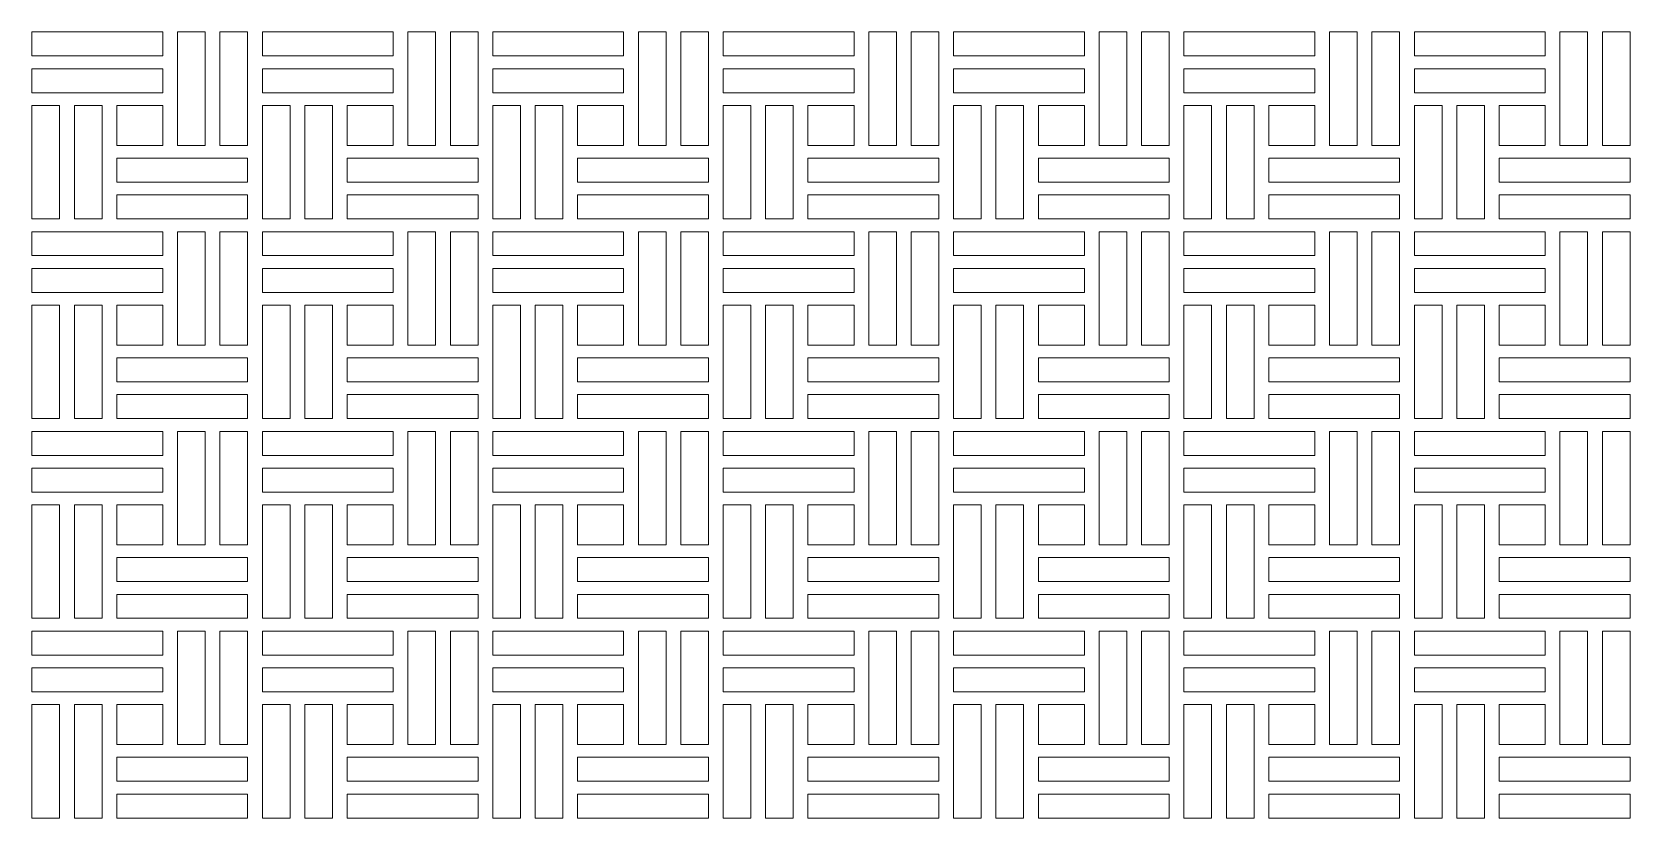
# Model space of a CAD drawing. Header units: millimetres. Extents: x -1200 to 1200, y -590 to 590.
import ezdxf

# ---------------------------------------------------------------- set-up
doc = ezdxf.new("R2010")
doc.units = ezdxf.units.MM
doc.header["$MEASUREMENT"] = 0
doc.layers.add('Layer 1', color=7, linetype='Continuous')

msp = doc.modelspace()

# ---------------------------------------------------------------- linework, layer by layer
at = {"layer": 'Layer 1', "color": 250, "lineweight": 20}
for points, knots in [([(-1200.05, 553.9891), (-1200.05, 553.9891), (-1003.5163, 553.9891), (-1003.5163, 553.9891), (-1003.5163, 553.9891), (-1003.5163, 589.9734), (-1003.5163, 589.9734), (-1003.5163, 589.9734), (-1200.05, 589.9734), (-1200.05, 589.9734), (-1200.05, 589.9734), (-1200.05, 553.9891), (-1200.05, 553.9891)], [0, 0, 0, 0, 0.25, 0.25, 0.25, 0.5, 0.5, 0.5, 0.75, 0.75, 0.75, 1, 1, 1, 1]), ([(-939.8423, 419.6945), (-939.8423, 419.6945), (-939.8423, 589.9734), (-939.8423, 589.9734), (-939.8423, 589.9734), (-981.3772, 589.9734), (-981.3772, 589.9734), (-981.3772, 589.9734), (-981.3772, 419.6945), (-981.3772, 419.6945), (-981.3772, 419.6945), (-939.8423, 419.6945), (-939.8423, 419.6945)], [0, 0, 0, 0, 0.25, 0.25, 0.25, 0.5, 0.5, 0.5, 0.75, 0.75, 0.75, 1, 1, 1, 1]), ([(-917.7036, 589.9734), (-917.7036, 589.9734), (-917.7036, 419.6945), (-917.7036, 419.6945), (-917.7036, 419.6945), (-876.1704, 419.6945), (-876.1704, 419.6945), (-876.1704, 419.6945), (-876.1704, 589.9734), (-876.1704, 589.9734), (-876.1704, 589.9734), (-917.7036, 589.9734), (-917.7036, 589.9734)], [0, 0, 0, 0, 0.25, 0.25, 0.25, 0.5, 0.5, 0.5, 0.75, 0.75, 0.75, 1, 1, 1, 1]), ([(-854.0301, 553.9891), (-854.0301, 553.9891), (-657.496, 553.9891), (-657.496, 553.9891), (-657.496, 553.9891), (-657.496, 589.9734), (-657.496, 589.9734), (-657.496, 589.9734), (-854.0301, 589.9734), (-854.0301, 589.9734), (-854.0301, 589.9734), (-854.0301, 553.9891), (-854.0301, 553.9891)], [0, 0, 0, 0, 0.25, 0.25, 0.25, 0.5, 0.5, 0.5, 0.75, 0.75, 0.75, 1, 1, 1, 1]), ([(-593.824, 419.6945), (-593.824, 419.6945), (-593.824, 589.9734), (-593.824, 589.9734), (-593.824, 589.9734), (-635.3557, 589.9734), (-635.3557, 589.9734), (-635.3557, 589.9734), (-635.3557, 419.6945), (-635.3557, 419.6945), (-635.3557, 419.6945), (-593.824, 419.6945), (-593.824, 419.6945)], [0, 0, 0, 0, 0.25, 0.25, 0.25, 0.5, 0.5, 0.5, 0.75, 0.75, 0.75, 1, 1, 1, 1]), ([(-571.6837, 589.9734), (-571.6837, 589.9734), (-571.6837, 419.6945), (-571.6837, 419.6945), (-571.6837, 419.6945), (-530.1492, 419.6945), (-530.1492, 419.6945), (-530.1492, 419.6945), (-530.1492, 589.9734), (-530.1492, 589.9734), (-530.1492, 589.9734), (-571.6837, 589.9734), (-571.6837, 589.9734)], [0, 0, 0, 0, 0.25, 0.25, 0.25, 0.5, 0.5, 0.5, 0.75, 0.75, 0.75, 1, 1, 1, 1]), ([(-508.011, 553.9891), (-508.011, 553.9891), (-311.4769, 553.9891), (-311.4769, 553.9891), (-311.4769, 553.9891), (-311.4769, 589.9734), (-311.4769, 589.9734), (-311.4769, 589.9734), (-508.011, 589.9734), (-508.011, 589.9734), (-508.011, 589.9734), (-508.011, 553.9891), (-508.011, 553.9891)], [0, 0, 0, 0, 0.25, 0.25, 0.25, 0.5, 0.5, 0.5, 0.75, 0.75, 0.75, 1, 1, 1, 1]), ([(-247.8037, 419.6945), (-247.8037, 419.6945), (-247.8037, 589.9734), (-247.8037, 589.9734), (-247.8037, 589.9734), (-289.3362, 589.9734), (-289.3362, 589.9734), (-289.3362, 589.9734), (-289.3362, 419.6945), (-289.3362, 419.6945), (-289.3362, 419.6945), (-247.8037, 419.6945), (-247.8037, 419.6945)], [0, 0, 0, 0, 0.25, 0.25, 0.25, 0.5, 0.5, 0.5, 0.75, 0.75, 0.75, 1, 1, 1, 1]), ([(-225.6641, 589.9734), (-225.6641, 589.9734), (-225.6641, 419.6945), (-225.6641, 419.6945), (-225.6641, 419.6945), (-184.1305, 419.6945), (-184.1305, 419.6945), (-184.1305, 419.6945), (-184.1305, 589.9734), (-184.1305, 589.9734), (-184.1305, 589.9734), (-225.6641, 589.9734), (-225.6641, 589.9734)], [0, 0, 0, 0, 0.25, 0.25, 0.25, 0.5, 0.5, 0.5, 0.75, 0.75, 0.75, 1, 1, 1, 1]), ([(-161.9898, 553.9891), (-161.9898, 553.9891), (34.5431, 553.9891), (34.5431, 553.9891), (34.5431, 553.9891), (34.5431, 589.9734), (34.5431, 589.9734), (34.5431, 589.9734), (-161.9898, 589.9734), (-161.9898, 589.9734), (-161.9898, 589.9734), (-161.9898, 553.9891), (-161.9898, 553.9891)], [0, 0, 0, 0, 0.25, 0.25, 0.25, 0.5, 0.5, 0.5, 0.75, 0.75, 0.75, 1, 1, 1, 1]), ([(98.2159, 419.6945), (98.2159, 419.6945), (98.2159, 589.9734), (98.2159, 589.9734), (98.2159, 589.9734), (56.6838, 589.9734), (56.6838, 589.9734), (56.6838, 589.9734), (56.6838, 419.6945), (56.6838, 419.6945), (56.6838, 419.6945), (98.2159, 419.6945), (98.2159, 419.6945)], [0, 0, 0, 0, 0.25, 0.25, 0.25, 0.5, 0.5, 0.5, 0.75, 0.75, 0.75, 1, 1, 1, 1]), ([(120.3566, 589.9734), (120.3566, 589.9734), (120.3566, 419.6945), (120.3566, 419.6945), (120.3566, 419.6945), (161.8887, 419.6945), (161.8887, 419.6945), (161.8887, 419.6945), (161.8887, 589.9734), (161.8887, 589.9734), (161.8887, 589.9734), (120.3566, 589.9734), (120.3566, 589.9734)], [0, 0, 0, 0, 0.25, 0.25, 0.25, 0.5, 0.5, 0.5, 0.75, 0.75, 0.75, 1, 1, 1, 1]), ([(184.0305, 553.9891), (184.0305, 553.9891), (380.5639, 553.9891), (380.5639, 553.9891), (380.5639, 553.9891), (380.5639, 589.9734), (380.5639, 589.9734), (380.5639, 589.9734), (184.0305, 589.9734), (184.0305, 589.9734), (184.0305, 589.9734), (184.0305, 553.9891), (184.0305, 553.9891)], [0, 0, 0, 0, 0.25, 0.25, 0.25, 0.5, 0.5, 0.5, 0.75, 0.75, 0.75, 1, 1, 1, 1]), ([(444.2366, 419.6945), (444.2366, 419.6945), (444.2366, 589.9734), (444.2366, 589.9734), (444.2366, 589.9734), (402.7033, 589.9734), (402.7033, 589.9734), (402.7033, 589.9734), (402.7033, 419.6945), (402.7033, 419.6945), (402.7033, 419.6945), (444.2366, 419.6945), (444.2366, 419.6945)], [0, 0, 0, 0, 0.25, 0.25, 0.25, 0.5, 0.5, 0.5, 0.75, 0.75, 0.75, 1, 1, 1, 1]), ([(466.3773, 589.9734), (466.3773, 589.9734), (466.3773, 419.6945), (466.3773, 419.6945), (466.3773, 419.6945), (507.9087, 419.6945), (507.9087, 419.6945), (507.9087, 419.6945), (507.9087, 589.9734), (507.9087, 589.9734), (507.9087, 589.9734), (466.3773, 589.9734), (466.3773, 589.9734)], [0, 0, 0, 0, 0.25, 0.25, 0.25, 0.5, 0.5, 0.5, 0.75, 0.75, 0.75, 1, 1, 1, 1]), ([(530.0492, 553.9891), (530.0492, 553.9891), (726.5842, 553.9891), (726.5842, 553.9891), (726.5842, 553.9891), (726.5842, 589.9734), (726.5842, 589.9734), (726.5842, 589.9734), (530.0492, 589.9734), (530.0492, 589.9734), (530.0492, 589.9734), (530.0492, 553.9891), (530.0492, 553.9891)], [0, 0, 0, 0, 0.25, 0.25, 0.25, 0.5, 0.5, 0.5, 0.75, 0.75, 0.75, 1, 1, 1, 1]), ([(790.2558, 419.6945), (790.2558, 419.6945), (790.2558, 589.9734), (790.2558, 589.9734), (790.2558, 589.9734), (748.7237, 589.9734), (748.7237, 589.9734), (748.7237, 589.9734), (748.7237, 419.6945), (748.7237, 419.6945), (748.7237, 419.6945), (790.2558, 419.6945), (790.2558, 419.6945)], [0, 0, 0, 0, 0.25, 0.25, 0.25, 0.5, 0.5, 0.5, 0.75, 0.75, 0.75, 1, 1, 1, 1]), ([(812.396, 589.9734), (812.396, 589.9734), (812.396, 419.6945), (812.396, 419.6945), (812.396, 419.6945), (853.9293, 419.6945), (853.9293, 419.6945), (853.9293, 419.6945), (853.9293, 589.9734), (853.9293, 589.9734), (853.9293, 589.9734), (812.396, 589.9734), (812.396, 589.9734)], [0, 0, 0, 0, 0.25, 0.25, 0.25, 0.5, 0.5, 0.5, 0.75, 0.75, 0.75, 1, 1, 1, 1]), ([(876.0704, 553.9891), (876.0704, 553.9891), (1072.6025, 553.9891), (1072.6025, 553.9891), (1072.6025, 553.9891), (1072.6025, 589.9734), (1072.6025, 589.9734), (1072.6025, 589.9734), (876.0704, 589.9734), (876.0704, 589.9734), (876.0704, 589.9734), (876.0704, 553.9891), (876.0704, 553.9891)], [0, 0, 0, 0, 0.25, 0.25, 0.25, 0.5, 0.5, 0.5, 0.75, 0.75, 0.75, 1, 1, 1, 1]), ([(1136.275, 419.6945), (1136.275, 419.6945), (1136.275, 589.9734), (1136.275, 589.9734), (1136.275, 589.9734), (1094.7424, 589.9734), (1094.7424, 589.9734), (1094.7424, 589.9734), (1094.7424, 419.6945), (1094.7424, 419.6945), (1094.7424, 419.6945), (1136.275, 419.6945), (1136.275, 419.6945)], [0, 0, 0, 0, 0.25, 0.25, 0.25, 0.5, 0.5, 0.5, 0.75, 0.75, 0.75, 1, 1, 1, 1]), ([(1158.4159, 589.9734), (1158.4159, 589.9734), (1158.4159, 419.6945), (1158.4159, 419.6945), (1158.4159, 419.6945), (1199.95, 419.6945), (1199.95, 419.6945), (1199.95, 419.6945), (1199.95, 589.9734), (1199.95, 589.9734), (1199.95, 589.9734), (1158.4159, 589.9734), (1158.4159, 589.9734)], [0, 0, 0, 0, 0.25, 0.25, 0.25, 0.5, 0.5, 0.5, 0.75, 0.75, 0.75, 1, 1, 1, 1]), ([(-1200.05, 498.8232), (-1200.05, 498.8232), (-1158.5175, 498.8232), (-1158.5175, 498.8232), (-1158.5175, 498.8232), (-1136.3772, 498.8232), (-1136.3772, 498.8232), (-1136.3772, 498.8232), (-1094.8427, 498.8232), (-1094.8427, 498.8232), (-1094.8427, 498.8232), (-1072.7045, 498.8232), (-1072.7045, 498.8232), (-1072.7045, 498.8232), (-1003.5163, 498.8232), (-1003.5163, 498.8232), (-1003.5163, 498.8232), (-1003.5163, 534.8062), (-1003.5163, 534.8062), (-1003.5163, 534.8062), (-1200.05, 534.8062), (-1200.05, 534.8062), (-1200.05, 534.8062), (-1200.05, 498.8232), (-1200.05, 498.8232)], [0, 0, 0, 0, 0.125, 0.125, 0.125, 0.25, 0.25, 0.25, 0.375, 0.375, 0.375, 0.5, 0.5, 0.5, 0.625, 0.625, 0.625, 0.75, 0.75, 0.75, 0.875, 0.875, 0.875, 1, 1, 1, 1]), ([(-854.0301, 498.8232), (-854.0301, 498.8232), (-812.4979, 498.8232), (-812.4979, 498.8232), (-812.4979, 498.8232), (-790.3576, 498.8232), (-790.3576, 498.8232), (-790.3576, 498.8232), (-748.824, 498.8232), (-748.824, 498.8232), (-748.824, 498.8232), (-726.6849, 498.8232), (-726.6849, 498.8232), (-726.6849, 498.8232), (-657.496, 498.8232), (-657.496, 498.8232), (-657.496, 498.8232), (-657.496, 534.8062), (-657.496, 534.8062), (-657.496, 534.8062), (-854.0301, 534.8062), (-854.0301, 534.8062), (-854.0301, 534.8062), (-854.0301, 498.8232), (-854.0301, 498.8232)], [0, 0, 0, 0, 0.125, 0.125, 0.125, 0.25, 0.25, 0.25, 0.375, 0.375, 0.375, 0.5, 0.5, 0.5, 0.625, 0.625, 0.625, 0.75, 0.75, 0.75, 0.875, 0.875, 0.875, 1, 1, 1, 1]), ([(-508.011, 498.8232), (-508.011, 498.8232), (-466.476, 498.8232), (-466.476, 498.8232), (-466.476, 498.8232), (-444.3373, 498.8232), (-444.3373, 498.8232), (-444.3373, 498.8232), (-402.8044, 498.8232), (-402.8044, 498.8232), (-402.8044, 498.8232), (-380.6641, 498.8232), (-380.6641, 498.8232), (-380.6641, 498.8232), (-311.4769, 498.8232), (-311.4769, 498.8232), (-311.4769, 498.8232), (-311.4769, 534.8062), (-311.4769, 534.8062), (-311.4769, 534.8062), (-508.011, 534.8062), (-508.011, 534.8062), (-508.011, 534.8062), (-508.011, 498.8232), (-508.011, 498.8232)], [0, 0, 0, 0, 0.125, 0.125, 0.125, 0.25, 0.25, 0.25, 0.375, 0.375, 0.375, 0.5, 0.5, 0.5, 0.625, 0.625, 0.625, 0.75, 0.75, 0.75, 0.875, 0.875, 0.875, 1, 1, 1, 1]), ([(-161.9898, 498.8232), (-161.9898, 498.8232), (-120.4588, 498.8232), (-120.4588, 498.8232), (-120.4588, 498.8232), (-98.3182, 498.8232), (-98.3182, 498.8232), (-98.3182, 498.8232), (-56.7841, 498.8232), (-56.7841, 498.8232), (-56.7841, 498.8232), (-34.6465, 498.8232), (-34.6465, 498.8232), (-34.6465, 498.8232), (34.5431, 498.8232), (34.5431, 498.8232), (34.5431, 498.8232), (34.5431, 534.8062), (34.5431, 534.8062), (34.5431, 534.8062), (-161.9898, 534.8062), (-161.9898, 534.8062), (-161.9898, 534.8062), (-161.9898, 498.8232), (-161.9898, 498.8232)], [0, 0, 0, 0, 0.125, 0.125, 0.125, 0.25, 0.25, 0.25, 0.375, 0.375, 0.375, 0.5, 0.5, 0.5, 0.625, 0.625, 0.625, 0.75, 0.75, 0.75, 0.875, 0.875, 0.875, 1, 1, 1, 1]), ([(184.0305, 498.8232), (184.0305, 498.8232), (225.563, 498.8232), (225.563, 498.8232), (225.563, 498.8232), (247.7021, 498.8232), (247.7021, 498.8232), (247.7021, 498.8232), (289.2355, 498.8232), (289.2355, 498.8232), (289.2355, 498.8232), (311.3769, 498.8232), (311.3769, 498.8232), (311.3769, 498.8232), (380.5639, 498.8232), (380.5639, 498.8232), (380.5639, 498.8232), (380.5639, 534.8062), (380.5639, 534.8062), (380.5639, 534.8062), (184.0305, 534.8062), (184.0305, 534.8062), (184.0305, 534.8062), (184.0305, 498.8232), (184.0305, 498.8232)], [0, 0, 0, 0, 0.125, 0.125, 0.125, 0.25, 0.25, 0.25, 0.375, 0.375, 0.375, 0.5, 0.5, 0.5, 0.625, 0.625, 0.625, 0.75, 0.75, 0.75, 0.875, 0.875, 0.875, 1, 1, 1, 1]), ([(530.0492, 498.8232), (530.0492, 498.8232), (571.5818, 498.8232), (571.5818, 498.8232), (571.5818, 498.8232), (593.7217, 498.8232), (593.7217, 498.8232), (593.7217, 498.8232), (635.2554, 498.8232), (635.2554, 498.8232), (635.2554, 498.8232), (657.3956, 498.8232), (657.3956, 498.8232), (657.3956, 498.8232), (726.5842, 498.8232), (726.5842, 498.8232), (726.5842, 498.8232), (726.5842, 534.8062), (726.5842, 534.8062), (726.5842, 534.8062), (530.0492, 534.8062), (530.0492, 534.8062), (530.0492, 534.8062), (530.0492, 498.8232), (530.0492, 498.8232)], [0, 0, 0, 0, 0.125, 0.125, 0.125, 0.25, 0.25, 0.25, 0.375, 0.375, 0.375, 0.5, 0.5, 0.5, 0.625, 0.625, 0.625, 0.75, 0.75, 0.75, 0.875, 0.875, 0.875, 1, 1, 1, 1]), ([(876.0704, 498.8232), (876.0704, 498.8232), (917.6029, 498.8232), (917.6029, 498.8232), (917.6029, 498.8232), (939.7436, 498.8232), (939.7436, 498.8232), (939.7436, 498.8232), (981.2745, 498.8232), (981.2745, 498.8232), (981.2745, 498.8232), (1003.4152, 498.8232), (1003.4152, 498.8232), (1003.4152, 498.8232), (1072.6025, 498.8232), (1072.6025, 498.8232), (1072.6025, 498.8232), (1072.6025, 534.8062), (1072.6025, 534.8062), (1072.6025, 534.8062), (876.0704, 534.8062), (876.0704, 534.8062), (876.0704, 534.8062), (876.0704, 498.8232), (876.0704, 498.8232)], [0, 0, 0, 0, 0.125, 0.125, 0.125, 0.25, 0.25, 0.25, 0.375, 0.375, 0.375, 0.5, 0.5, 0.5, 0.625, 0.625, 0.625, 0.75, 0.75, 0.75, 0.875, 0.875, 0.875, 1, 1, 1, 1]), ([(-1158.5175, 309.3599), (-1158.5175, 309.3599), (-1158.5175, 479.6402), (-1158.5175, 479.6402), (-1158.5175, 479.6402), (-1200.05, 479.6402), (-1200.05, 479.6402), (-1200.05, 479.6402), (-1200.05, 309.3599), (-1200.05, 309.3599), (-1200.05, 309.3599), (-1158.5175, 309.3599), (-1158.5175, 309.3599)], [0, 0, 0, 0, 0.25, 0.25, 0.25, 0.5, 0.5, 0.5, 0.75, 0.75, 0.75, 1, 1, 1, 1]), ([(-1094.8427, 309.3599), (-1094.8427, 309.3599), (-1094.8427, 479.6402), (-1094.8427, 479.6402), (-1094.8427, 479.6402), (-1136.3772, 479.6402), (-1136.3772, 479.6402), (-1136.3772, 479.6402), (-1136.3772, 309.3599), (-1136.3772, 309.3599), (-1136.3772, 309.3599), (-1094.8427, 309.3599), (-1094.8427, 309.3599)], [0, 0, 0, 0, 0.25, 0.25, 0.25, 0.5, 0.5, 0.5, 0.75, 0.75, 0.75, 1, 1, 1, 1]), ([(-1072.7045, 479.6402), (-1072.7045, 479.6402), (-1072.7045, 419.6945), (-1072.7045, 419.6945), (-1072.7045, 419.6945), (-1003.5163, 419.6945), (-1003.5163, 419.6945), (-1003.5163, 419.6945), (-1003.5163, 479.6402), (-1003.5163, 479.6402), (-1003.5163, 479.6402), (-1072.7045, 479.6402), (-1072.7045, 479.6402)], [0, 0, 0, 0, 0.25, 0.25, 0.25, 0.5, 0.5, 0.5, 0.75, 0.75, 0.75, 1, 1, 1, 1]), ([(-812.4979, 309.3599), (-812.4979, 309.3599), (-812.4979, 479.6402), (-812.4979, 479.6402), (-812.4979, 479.6402), (-854.0301, 479.6402), (-854.0301, 479.6402), (-854.0301, 479.6402), (-854.0301, 309.3599), (-854.0301, 309.3599), (-854.0301, 309.3599), (-812.4979, 309.3599), (-812.4979, 309.3599)], [0, 0, 0, 0, 0.25, 0.25, 0.25, 0.5, 0.5, 0.5, 0.75, 0.75, 0.75, 1, 1, 1, 1]), ([(-748.824, 309.3599), (-748.824, 309.3599), (-748.824, 479.6402), (-748.824, 479.6402), (-748.824, 479.6402), (-790.3576, 479.6402), (-790.3576, 479.6402), (-790.3576, 479.6402), (-790.3576, 309.3599), (-790.3576, 309.3599), (-790.3576, 309.3599), (-748.824, 309.3599), (-748.824, 309.3599)], [0, 0, 0, 0, 0.25, 0.25, 0.25, 0.5, 0.5, 0.5, 0.75, 0.75, 0.75, 1, 1, 1, 1]), ([(-726.6849, 479.6402), (-726.6849, 479.6402), (-726.6849, 419.6945), (-726.6849, 419.6945), (-726.6849, 419.6945), (-657.496, 419.6945), (-657.496, 419.6945), (-657.496, 419.6945), (-657.496, 479.6402), (-657.496, 479.6402), (-657.496, 479.6402), (-726.6849, 479.6402), (-726.6849, 479.6402)], [0, 0, 0, 0, 0.25, 0.25, 0.25, 0.5, 0.5, 0.5, 0.75, 0.75, 0.75, 1, 1, 1, 1]), ([(-466.476, 309.3599), (-466.476, 309.3599), (-466.476, 479.6402), (-466.476, 479.6402), (-466.476, 479.6402), (-508.011, 479.6402), (-508.011, 479.6402), (-508.011, 479.6402), (-508.011, 309.3599), (-508.011, 309.3599), (-508.011, 309.3599), (-466.476, 309.3599), (-466.476, 309.3599)], [0, 0, 0, 0, 0.25, 0.25, 0.25, 0.5, 0.5, 0.5, 0.75, 0.75, 0.75, 1, 1, 1, 1]), ([(-402.8044, 309.3599), (-402.8044, 309.3599), (-402.8044, 479.6402), (-402.8044, 479.6402), (-402.8044, 479.6402), (-444.3373, 479.6402), (-444.3373, 479.6402), (-444.3373, 479.6402), (-444.3373, 309.3599), (-444.3373, 309.3599), (-444.3373, 309.3599), (-402.8044, 309.3599), (-402.8044, 309.3599)], [0, 0, 0, 0, 0.25, 0.25, 0.25, 0.5, 0.5, 0.5, 0.75, 0.75, 0.75, 1, 1, 1, 1]), ([(-380.6641, 479.6402), (-380.6641, 479.6402), (-380.6641, 419.6945), (-380.6641, 419.6945), (-380.6641, 419.6945), (-311.4769, 419.6945), (-311.4769, 419.6945), (-311.4769, 419.6945), (-311.4769, 479.6402), (-311.4769, 479.6402), (-311.4769, 479.6402), (-380.6641, 479.6402), (-380.6641, 479.6402)], [0, 0, 0, 0, 0.25, 0.25, 0.25, 0.5, 0.5, 0.5, 0.75, 0.75, 0.75, 1, 1, 1, 1]), ([(-120.4588, 309.3599), (-120.4588, 309.3599), (-120.4588, 479.6402), (-120.4588, 479.6402), (-120.4588, 479.6402), (-161.9898, 479.6402), (-161.9898, 479.6402), (-161.9898, 479.6402), (-161.9898, 309.3599), (-161.9898, 309.3599), (-161.9898, 309.3599), (-120.4588, 309.3599), (-120.4588, 309.3599)], [0, 0, 0, 0, 0.25, 0.25, 0.25, 0.5, 0.5, 0.5, 0.75, 0.75, 0.75, 1, 1, 1, 1]), ([(-56.7841, 309.3599), (-56.7841, 309.3599), (-56.7841, 479.6402), (-56.7841, 479.6402), (-56.7841, 479.6402), (-98.3182, 479.6402), (-98.3182, 479.6402), (-98.3182, 479.6402), (-98.3182, 309.3599), (-98.3182, 309.3599), (-98.3182, 309.3599), (-56.7841, 309.3599), (-56.7841, 309.3599)], [0, 0, 0, 0, 0.25, 0.25, 0.25, 0.5, 0.5, 0.5, 0.75, 0.75, 0.75, 1, 1, 1, 1]), ([(-34.6465, 479.6402), (-34.6465, 479.6402), (-34.6465, 419.6945), (-34.6465, 419.6945), (-34.6465, 419.6945), (34.5431, 419.6945), (34.5431, 419.6945), (34.5431, 419.6945), (34.5431, 479.6402), (34.5431, 479.6402), (34.5431, 479.6402), (-34.6465, 479.6402), (-34.6465, 479.6402)], [0, 0, 0, 0, 0.25, 0.25, 0.25, 0.5, 0.5, 0.5, 0.75, 0.75, 0.75, 1, 1, 1, 1]), ([(225.563, 309.3599), (225.563, 309.3599), (225.563, 479.6402), (225.563, 479.6402), (225.563, 479.6402), (184.0305, 479.6402), (184.0305, 479.6402), (184.0305, 479.6402), (184.0305, 309.3599), (184.0305, 309.3599), (184.0305, 309.3599), (225.563, 309.3599), (225.563, 309.3599)], [0, 0, 0, 0, 0.25, 0.25, 0.25, 0.5, 0.5, 0.5, 0.75, 0.75, 0.75, 1, 1, 1, 1]), ([(289.2355, 309.3599), (289.2355, 309.3599), (289.2355, 479.6402), (289.2355, 479.6402), (289.2355, 479.6402), (247.7021, 479.6402), (247.7021, 479.6402), (247.7021, 479.6402), (247.7021, 309.3599), (247.7021, 309.3599), (247.7021, 309.3599), (289.2355, 309.3599), (289.2355, 309.3599)], [0, 0, 0, 0, 0.25, 0.25, 0.25, 0.5, 0.5, 0.5, 0.75, 0.75, 0.75, 1, 1, 1, 1]), ([(311.3769, 479.6402), (311.3769, 479.6402), (311.3769, 419.6945), (311.3769, 419.6945), (311.3769, 419.6945), (380.5639, 419.6945), (380.5639, 419.6945), (380.5639, 419.6945), (380.5639, 479.6402), (380.5639, 479.6402), (380.5639, 479.6402), (311.3769, 479.6402), (311.3769, 479.6402)], [0, 0, 0, 0, 0.25, 0.25, 0.25, 0.5, 0.5, 0.5, 0.75, 0.75, 0.75, 1, 1, 1, 1]), ([(571.5818, 309.3599), (571.5818, 309.3599), (571.5818, 479.6402), (571.5818, 479.6402), (571.5818, 479.6402), (530.0492, 479.6402), (530.0492, 479.6402), (530.0492, 479.6402), (530.0492, 309.3599), (530.0492, 309.3599), (530.0492, 309.3599), (571.5818, 309.3599), (571.5818, 309.3599)], [0, 0, 0, 0, 0.25, 0.25, 0.25, 0.5, 0.5, 0.5, 0.75, 0.75, 0.75, 1, 1, 1, 1]), ([(635.2554, 309.3599), (635.2554, 309.3599), (635.2554, 479.6402), (635.2554, 479.6402), (635.2554, 479.6402), (593.7217, 479.6402), (593.7217, 479.6402), (593.7217, 479.6402), (593.7217, 309.3599), (593.7217, 309.3599), (593.7217, 309.3599), (635.2554, 309.3599), (635.2554, 309.3599)], [0, 0, 0, 0, 0.25, 0.25, 0.25, 0.5, 0.5, 0.5, 0.75, 0.75, 0.75, 1, 1, 1, 1]), ([(657.3956, 479.6402), (657.3956, 479.6402), (657.3956, 419.6945), (657.3956, 419.6945), (657.3956, 419.6945), (726.5842, 419.6945), (726.5842, 419.6945), (726.5842, 419.6945), (726.5842, 479.6402), (726.5842, 479.6402), (726.5842, 479.6402), (657.3956, 479.6402), (657.3956, 479.6402)], [0, 0, 0, 0, 0.25, 0.25, 0.25, 0.5, 0.5, 0.5, 0.75, 0.75, 0.75, 1, 1, 1, 1]), ([(917.6029, 309.3599), (917.6029, 309.3599), (917.6029, 479.6402), (917.6029, 479.6402), (917.6029, 479.6402), (876.0704, 479.6402), (876.0704, 479.6402), (876.0704, 479.6402), (876.0704, 309.3599), (876.0704, 309.3599), (876.0704, 309.3599), (917.6029, 309.3599), (917.6029, 309.3599)], [0, 0, 0, 0, 0.25, 0.25, 0.25, 0.5, 0.5, 0.5, 0.75, 0.75, 0.75, 1, 1, 1, 1]), ([(981.2745, 309.3599), (981.2745, 309.3599), (981.2745, 479.6402), (981.2745, 479.6402), (981.2745, 479.6402), (939.7436, 479.6402), (939.7436, 479.6402), (939.7436, 479.6402), (939.7436, 309.3599), (939.7436, 309.3599), (939.7436, 309.3599), (981.2745, 309.3599), (981.2745, 309.3599)], [0, 0, 0, 0, 0.25, 0.25, 0.25, 0.5, 0.5, 0.5, 0.75, 0.75, 0.75, 1, 1, 1, 1]), ([(1003.4152, 479.6402), (1003.4152, 479.6402), (1003.4152, 419.6945), (1003.4152, 419.6945), (1003.4152, 419.6945), (1072.6025, 419.6945), (1072.6025, 419.6945), (1072.6025, 419.6945), (1072.6025, 479.6402), (1072.6025, 479.6402), (1072.6025, 479.6402), (1003.4152, 479.6402), (1003.4152, 479.6402)], [0, 0, 0, 0, 0.25, 0.25, 0.25, 0.5, 0.5, 0.5, 0.75, 0.75, 0.75, 1, 1, 1, 1]), ([(-876.1704, 400.5131), (-876.1704, 400.5131), (-1072.7045, 400.5131), (-1072.7045, 400.5131), (-1072.7045, 400.5131), (-1072.7045, 364.5272), (-1072.7045, 364.5272), (-1072.7045, 364.5272), (-876.1704, 364.5272), (-876.1704, 364.5272), (-876.1704, 364.5272), (-876.1704, 400.5131), (-876.1704, 400.5131)], [0, 0, 0, 0, 0.25, 0.25, 0.25, 0.5, 0.5, 0.5, 0.75, 0.75, 0.75, 1, 1, 1, 1]), ([(-530.1492, 400.5131), (-530.1492, 400.5131), (-726.6849, 400.5131), (-726.6849, 400.5131), (-726.6849, 400.5131), (-726.6849, 364.5272), (-726.6849, 364.5272), (-726.6849, 364.5272), (-530.1492, 364.5272), (-530.1492, 364.5272), (-530.1492, 364.5272), (-530.1492, 400.5131), (-530.1492, 400.5131)], [0, 0, 0, 0, 0.25, 0.25, 0.25, 0.5, 0.5, 0.5, 0.75, 0.75, 0.75, 1, 1, 1, 1]), ([(-184.1305, 400.5131), (-184.1305, 400.5131), (-380.6641, 400.5131), (-380.6641, 400.5131), (-380.6641, 400.5131), (-380.6641, 364.5272), (-380.6641, 364.5272), (-380.6641, 364.5272), (-184.1305, 364.5272), (-184.1305, 364.5272), (-184.1305, 364.5272), (-184.1305, 400.5131), (-184.1305, 400.5131)], [0, 0, 0, 0, 0.25, 0.25, 0.25, 0.5, 0.5, 0.5, 0.75, 0.75, 0.75, 1, 1, 1, 1]), ([(161.8887, 400.5131), (161.8887, 400.5131), (-34.6465, 400.5131), (-34.6465, 400.5131), (-34.6465, 400.5131), (-34.6465, 364.5272), (-34.6465, 364.5272), (-34.6465, 364.5272), (161.8887, 364.5272), (161.8887, 364.5272), (161.8887, 364.5272), (161.8887, 400.5131), (161.8887, 400.5131)], [0, 0, 0, 0, 0.25, 0.25, 0.25, 0.5, 0.5, 0.5, 0.75, 0.75, 0.75, 1, 1, 1, 1]), ([(507.9087, 400.5131), (507.9087, 400.5131), (311.3769, 400.5131), (311.3769, 400.5131), (311.3769, 400.5131), (311.3769, 364.5272), (311.3769, 364.5272), (311.3769, 364.5272), (507.9087, 364.5272), (507.9087, 364.5272), (507.9087, 364.5272), (507.9087, 400.5131), (507.9087, 400.5131)], [0, 0, 0, 0, 0.25, 0.25, 0.25, 0.5, 0.5, 0.5, 0.75, 0.75, 0.75, 1, 1, 1, 1]), ([(853.9293, 400.5131), (853.9293, 400.5131), (657.3956, 400.5131), (657.3956, 400.5131), (657.3956, 400.5131), (657.3956, 364.5272), (657.3956, 364.5272), (657.3956, 364.5272), (853.9293, 364.5272), (853.9293, 364.5272), (853.9293, 364.5272), (853.9293, 400.5131), (853.9293, 400.5131)], [0, 0, 0, 0, 0.25, 0.25, 0.25, 0.5, 0.5, 0.5, 0.75, 0.75, 0.75, 1, 1, 1, 1]), ([(1199.95, 400.5131), (1199.95, 400.5131), (1003.4152, 400.5131), (1003.4152, 400.5131), (1003.4152, 400.5131), (1003.4152, 364.5272), (1003.4152, 364.5272), (1003.4152, 364.5272), (1199.95, 364.5272), (1199.95, 364.5272), (1199.95, 364.5272), (1199.95, 400.5131), (1199.95, 400.5131)], [0, 0, 0, 0, 0.25, 0.25, 0.25, 0.5, 0.5, 0.5, 0.75, 0.75, 0.75, 1, 1, 1, 1]), ([(-876.1704, 345.3452), (-876.1704, 345.3452), (-1072.7045, 345.3452), (-1072.7045, 345.3452), (-1072.7045, 345.3452), (-1072.7045, 309.3599), (-1072.7045, 309.3599), (-1072.7045, 309.3599), (-876.1704, 309.3599), (-876.1704, 309.3599), (-876.1704, 309.3599), (-876.1704, 345.3452), (-876.1704, 345.3452)], [0, 0, 0, 0, 0.25, 0.25, 0.25, 0.5, 0.5, 0.5, 0.75, 0.75, 0.75, 1, 1, 1, 1]), ([(-530.1492, 345.3452), (-530.1492, 345.3452), (-726.6849, 345.3452), (-726.6849, 345.3452), (-726.6849, 345.3452), (-726.6849, 309.3599), (-726.6849, 309.3599), (-726.6849, 309.3599), (-530.1492, 309.3599), (-530.1492, 309.3599), (-530.1492, 309.3599), (-530.1492, 345.3452), (-530.1492, 345.3452)], [0, 0, 0, 0, 0.25, 0.25, 0.25, 0.5, 0.5, 0.5, 0.75, 0.75, 0.75, 1, 1, 1, 1]), ([(-184.1305, 345.3452), (-184.1305, 345.3452), (-380.6641, 345.3452), (-380.6641, 345.3452), (-380.6641, 345.3452), (-380.6641, 309.3599), (-380.6641, 309.3599), (-380.6641, 309.3599), (-184.1305, 309.3599), (-184.1305, 309.3599), (-184.1305, 309.3599), (-184.1305, 345.3452), (-184.1305, 345.3452)], [0, 0, 0, 0, 0.25, 0.25, 0.25, 0.5, 0.5, 0.5, 0.75, 0.75, 0.75, 1, 1, 1, 1]), ([(161.8887, 345.3452), (161.8887, 345.3452), (-34.6465, 345.3452), (-34.6465, 345.3452), (-34.6465, 345.3452), (-34.6465, 309.3599), (-34.6465, 309.3599), (-34.6465, 309.3599), (161.8887, 309.3599), (161.8887, 309.3599), (161.8887, 309.3599), (161.8887, 345.3452), (161.8887, 345.3452)], [0, 0, 0, 0, 0.25, 0.25, 0.25, 0.5, 0.5, 0.5, 0.75, 0.75, 0.75, 1, 1, 1, 1]), ([(507.9087, 345.3452), (507.9087, 345.3452), (311.3769, 345.3452), (311.3769, 345.3452), (311.3769, 345.3452), (311.3769, 309.3599), (311.3769, 309.3599), (311.3769, 309.3599), (507.9087, 309.3599), (507.9087, 309.3599), (507.9087, 309.3599), (507.9087, 345.3452), (507.9087, 345.3452)], [0, 0, 0, 0, 0.25, 0.25, 0.25, 0.5, 0.5, 0.5, 0.75, 0.75, 0.75, 1, 1, 1, 1]), ([(853.9293, 345.3452), (853.9293, 345.3452), (657.3956, 345.3452), (657.3956, 345.3452), (657.3956, 345.3452), (657.3956, 309.3599), (657.3956, 309.3599), (657.3956, 309.3599), (853.9293, 309.3599), (853.9293, 309.3599), (853.9293, 309.3599), (853.9293, 345.3452), (853.9293, 345.3452)], [0, 0, 0, 0, 0.25, 0.25, 0.25, 0.5, 0.5, 0.5, 0.75, 0.75, 0.75, 1, 1, 1, 1]), ([(1199.95, 345.3452), (1199.95, 345.3452), (1003.4152, 345.3452), (1003.4152, 345.3452), (1003.4152, 345.3452), (1003.4152, 309.3599), (1003.4152, 309.3599), (1003.4152, 309.3599), (1199.95, 309.3599), (1199.95, 309.3599), (1199.95, 309.3599), (1199.95, 345.3452), (1199.95, 345.3452)], [0, 0, 0, 0, 0.25, 0.25, 0.25, 0.5, 0.5, 0.5, 0.75, 0.75, 0.75, 1, 1, 1, 1]), ([(-1200.05, 254.1937), (-1200.05, 254.1937), (-1003.5163, 254.1937), (-1003.5163, 254.1937), (-1003.5163, 254.1937), (-1003.5163, 290.1784), (-1003.5163, 290.1784), (-1003.5163, 290.1784), (-1072.7045, 290.1784), (-1072.7045, 290.1784), (-1072.7045, 290.1784), (-1200.05, 290.1784), (-1200.05, 290.1784), (-1200.05, 290.1784), (-1200.05, 254.1937), (-1200.05, 254.1937)], [0, 0, 0, 0, 0.2, 0.2, 0.2, 0.4, 0.4, 0.4, 0.6, 0.6, 0.6, 0.8, 0.8, 0.8, 1, 1, 1, 1]), ([(-939.8423, 119.8987), (-939.8423, 119.8987), (-939.8423, 290.1784), (-939.8423, 290.1784), (-939.8423, 290.1784), (-981.3772, 290.1784), (-981.3772, 290.1784), (-981.3772, 290.1784), (-981.3772, 119.8987), (-981.3772, 119.8987), (-981.3772, 119.8987), (-939.8423, 119.8987), (-939.8423, 119.8987)], [0, 0, 0, 0, 0.25, 0.25, 0.25, 0.5, 0.5, 0.5, 0.75, 0.75, 0.75, 1, 1, 1, 1]), ([(-917.7036, 290.1784), (-917.7036, 290.1784), (-917.7036, 119.8987), (-917.7036, 119.8987), (-917.7036, 119.8987), (-876.1704, 119.8987), (-876.1704, 119.8987), (-876.1704, 119.8987), (-876.1704, 290.1784), (-876.1704, 290.1784), (-876.1704, 290.1784), (-917.7036, 290.1784), (-917.7036, 290.1784)], [0, 0, 0, 0, 0.25, 0.25, 0.25, 0.5, 0.5, 0.5, 0.75, 0.75, 0.75, 1, 1, 1, 1]), ([(-854.0301, 254.1937), (-854.0301, 254.1937), (-657.496, 254.1937), (-657.496, 254.1937), (-657.496, 254.1937), (-657.496, 290.1784), (-657.496, 290.1784), (-657.496, 290.1784), (-726.6849, 290.1784), (-726.6849, 290.1784), (-726.6849, 290.1784), (-854.0301, 290.1784), (-854.0301, 290.1784), (-854.0301, 290.1784), (-854.0301, 254.1937), (-854.0301, 254.1937)], [0, 0, 0, 0, 0.2, 0.2, 0.2, 0.4, 0.4, 0.4, 0.6, 0.6, 0.6, 0.8, 0.8, 0.8, 1, 1, 1, 1]), ([(-593.824, 119.8987), (-593.824, 119.8987), (-593.824, 290.1784), (-593.824, 290.1784), (-593.824, 290.1784), (-635.3557, 290.1784), (-635.3557, 290.1784), (-635.3557, 290.1784), (-635.3557, 119.8987), (-635.3557, 119.8987), (-635.3557, 119.8987), (-593.824, 119.8987), (-593.824, 119.8987)], [0, 0, 0, 0, 0.25, 0.25, 0.25, 0.5, 0.5, 0.5, 0.75, 0.75, 0.75, 1, 1, 1, 1]), ([(-571.6837, 290.1784), (-571.6837, 290.1784), (-571.6837, 119.8987), (-571.6837, 119.8987), (-571.6837, 119.8987), (-530.1492, 119.8987), (-530.1492, 119.8987), (-530.1492, 119.8987), (-530.1492, 290.1784), (-530.1492, 290.1784), (-530.1492, 290.1784), (-571.6837, 290.1784), (-571.6837, 290.1784)], [0, 0, 0, 0, 0.25, 0.25, 0.25, 0.5, 0.5, 0.5, 0.75, 0.75, 0.75, 1, 1, 1, 1]), ([(-508.011, 254.1937), (-508.011, 254.1937), (-311.4769, 254.1937), (-311.4769, 254.1937), (-311.4769, 254.1937), (-311.4769, 290.1784), (-311.4769, 290.1784), (-311.4769, 290.1784), (-380.6641, 290.1784), (-380.6641, 290.1784), (-380.6641, 290.1784), (-508.011, 290.1784), (-508.011, 290.1784), (-508.011, 290.1784), (-508.011, 254.1937), (-508.011, 254.1937)], [0, 0, 0, 0, 0.2, 0.2, 0.2, 0.4, 0.4, 0.4, 0.6, 0.6, 0.6, 0.8, 0.8, 0.8, 1, 1, 1, 1]), ([(-247.8037, 119.8987), (-247.8037, 119.8987), (-247.8037, 290.1784), (-247.8037, 290.1784), (-247.8037, 290.1784), (-289.3362, 290.1784), (-289.3362, 290.1784), (-289.3362, 290.1784), (-289.3362, 119.8987), (-289.3362, 119.8987), (-289.3362, 119.8987), (-247.8037, 119.8987), (-247.8037, 119.8987)], [0, 0, 0, 0, 0.25, 0.25, 0.25, 0.5, 0.5, 0.5, 0.75, 0.75, 0.75, 1, 1, 1, 1]), ([(-225.6641, 290.1784), (-225.6641, 290.1784), (-225.6641, 119.8987), (-225.6641, 119.8987), (-225.6641, 119.8987), (-184.1305, 119.8987), (-184.1305, 119.8987), (-184.1305, 119.8987), (-184.1305, 290.1784), (-184.1305, 290.1784), (-184.1305, 290.1784), (-225.6641, 290.1784), (-225.6641, 290.1784)], [0, 0, 0, 0, 0.25, 0.25, 0.25, 0.5, 0.5, 0.5, 0.75, 0.75, 0.75, 1, 1, 1, 1]), ([(-161.9898, 254.1937), (-161.9898, 254.1937), (34.5431, 254.1937), (34.5431, 254.1937), (34.5431, 254.1937), (34.5431, 290.1784), (34.5431, 290.1784), (34.5431, 290.1784), (-34.6465, 290.1784), (-34.6465, 290.1784), (-34.6465, 290.1784), (-161.9898, 290.1784), (-161.9898, 290.1784), (-161.9898, 290.1784), (-161.9898, 254.1937), (-161.9898, 254.1937)], [0, 0, 0, 0, 0.2, 0.2, 0.2, 0.4, 0.4, 0.4, 0.6, 0.6, 0.6, 0.8, 0.8, 0.8, 1, 1, 1, 1]), ([(98.2159, 119.8987), (98.2159, 119.8987), (98.2159, 290.1784), (98.2159, 290.1784), (98.2159, 290.1784), (56.6838, 290.1784), (56.6838, 290.1784), (56.6838, 290.1784), (56.6838, 119.8987), (56.6838, 119.8987), (56.6838, 119.8987), (98.2159, 119.8987), (98.2159, 119.8987)], [0, 0, 0, 0, 0.25, 0.25, 0.25, 0.5, 0.5, 0.5, 0.75, 0.75, 0.75, 1, 1, 1, 1]), ([(120.3566, 290.1784), (120.3566, 290.1784), (120.3566, 119.8987), (120.3566, 119.8987), (120.3566, 119.8987), (161.8887, 119.8987), (161.8887, 119.8987), (161.8887, 119.8987), (161.8887, 290.1784), (161.8887, 290.1784), (161.8887, 290.1784), (120.3566, 290.1784), (120.3566, 290.1784)], [0, 0, 0, 0, 0.25, 0.25, 0.25, 0.5, 0.5, 0.5, 0.75, 0.75, 0.75, 1, 1, 1, 1]), ([(184.0305, 254.1937), (184.0305, 254.1937), (380.5639, 254.1937), (380.5639, 254.1937), (380.5639, 254.1937), (380.5639, 290.1784), (380.5639, 290.1784), (380.5639, 290.1784), (311.3769, 290.1784), (311.3769, 290.1784), (311.3769, 290.1784), (184.0305, 290.1784), (184.0305, 290.1784), (184.0305, 290.1784), (184.0305, 254.1937), (184.0305, 254.1937)], [0, 0, 0, 0, 0.2, 0.2, 0.2, 0.4, 0.4, 0.4, 0.6, 0.6, 0.6, 0.8, 0.8, 0.8, 1, 1, 1, 1]), ([(444.2366, 119.8987), (444.2366, 119.8987), (444.2366, 290.1784), (444.2366, 290.1784), (444.2366, 290.1784), (402.7033, 290.1784), (402.7033, 290.1784), (402.7033, 290.1784), (402.7033, 119.8987), (402.7033, 119.8987), (402.7033, 119.8987), (444.2366, 119.8987), (444.2366, 119.8987)], [0, 0, 0, 0, 0.25, 0.25, 0.25, 0.5, 0.5, 0.5, 0.75, 0.75, 0.75, 1, 1, 1, 1]), ([(466.3773, 290.1784), (466.3773, 290.1784), (466.3773, 119.8987), (466.3773, 119.8987), (466.3773, 119.8987), (507.9087, 119.8987), (507.9087, 119.8987), (507.9087, 119.8987), (507.9087, 290.1784), (507.9087, 290.1784), (507.9087, 290.1784), (466.3773, 290.1784), (466.3773, 290.1784)], [0, 0, 0, 0, 0.25, 0.25, 0.25, 0.5, 0.5, 0.5, 0.75, 0.75, 0.75, 1, 1, 1, 1]), ([(530.0492, 254.1937), (530.0492, 254.1937), (726.5842, 254.1937), (726.5842, 254.1937), (726.5842, 254.1937), (726.5842, 290.1784), (726.5842, 290.1784), (726.5842, 290.1784), (657.3956, 290.1784), (657.3956, 290.1784), (657.3956, 290.1784), (530.0492, 290.1784), (530.0492, 290.1784), (530.0492, 290.1784), (530.0492, 254.1937), (530.0492, 254.1937)], [0, 0, 0, 0, 0.2, 0.2, 0.2, 0.4, 0.4, 0.4, 0.6, 0.6, 0.6, 0.8, 0.8, 0.8, 1, 1, 1, 1]), ([(790.2558, 119.8987), (790.2558, 119.8987), (790.2558, 290.1784), (790.2558, 290.1784), (790.2558, 290.1784), (748.7237, 290.1784), (748.7237, 290.1784), (748.7237, 290.1784), (748.7237, 119.8987), (748.7237, 119.8987), (748.7237, 119.8987), (790.2558, 119.8987), (790.2558, 119.8987)], [0, 0, 0, 0, 0.25, 0.25, 0.25, 0.5, 0.5, 0.5, 0.75, 0.75, 0.75, 1, 1, 1, 1]), ([(812.396, 290.1784), (812.396, 290.1784), (812.396, 119.8987), (812.396, 119.8987), (812.396, 119.8987), (853.9293, 119.8987), (853.9293, 119.8987), (853.9293, 119.8987), (853.9293, 290.1784), (853.9293, 290.1784), (853.9293, 290.1784), (812.396, 290.1784), (812.396, 290.1784)], [0, 0, 0, 0, 0.25, 0.25, 0.25, 0.5, 0.5, 0.5, 0.75, 0.75, 0.75, 1, 1, 1, 1]), ([(876.0704, 254.1937), (876.0704, 254.1937), (1072.6025, 254.1937), (1072.6025, 254.1937), (1072.6025, 254.1937), (1072.6025, 290.1784), (1072.6025, 290.1784), (1072.6025, 290.1784), (1003.4152, 290.1784), (1003.4152, 290.1784), (1003.4152, 290.1784), (876.0704, 290.1784), (876.0704, 290.1784), (876.0704, 290.1784), (876.0704, 254.1937), (876.0704, 254.1937)], [0, 0, 0, 0, 0.2, 0.2, 0.2, 0.4, 0.4, 0.4, 0.6, 0.6, 0.6, 0.8, 0.8, 0.8, 1, 1, 1, 1]), ([(1136.275, 119.8987), (1136.275, 119.8987), (1136.275, 290.1784), (1136.275, 290.1784), (1136.275, 290.1784), (1094.7424, 290.1784), (1094.7424, 290.1784), (1094.7424, 290.1784), (1094.7424, 119.8987), (1094.7424, 119.8987), (1094.7424, 119.8987), (1136.275, 119.8987), (1136.275, 119.8987)], [0, 0, 0, 0, 0.25, 0.25, 0.25, 0.5, 0.5, 0.5, 0.75, 0.75, 0.75, 1, 1, 1, 1]), ([(1158.4159, 290.1784), (1158.4159, 290.1784), (1158.4159, 119.8987), (1158.4159, 119.8987), (1158.4159, 119.8987), (1199.95, 119.8987), (1199.95, 119.8987), (1199.95, 119.8987), (1199.95, 290.1784), (1199.95, 290.1784), (1199.95, 290.1784), (1158.4159, 290.1784), (1158.4159, 290.1784)], [0, 0, 0, 0, 0.25, 0.25, 0.25, 0.5, 0.5, 0.5, 0.75, 0.75, 0.75, 1, 1, 1, 1]), ([(-1200.05, 199.0267), (-1200.05, 199.0267), (-1158.5175, 199.0267), (-1158.5175, 199.0267), (-1158.5175, 199.0267), (-1136.3772, 199.0267), (-1136.3772, 199.0267), (-1136.3772, 199.0267), (-1094.8427, 199.0267), (-1094.8427, 199.0267), (-1094.8427, 199.0267), (-1072.7045, 199.0267), (-1072.7045, 199.0267), (-1072.7045, 199.0267), (-1003.5163, 199.0267), (-1003.5163, 199.0267), (-1003.5163, 199.0267), (-1003.5163, 235.011), (-1003.5163, 235.011), (-1003.5163, 235.011), (-1200.05, 235.011), (-1200.05, 235.011), (-1200.05, 235.011), (-1200.05, 199.0267), (-1200.05, 199.0267)], [0, 0, 0, 0, 0.125, 0.125, 0.125, 0.25, 0.25, 0.25, 0.375, 0.375, 0.375, 0.5, 0.5, 0.5, 0.625, 0.625, 0.625, 0.75, 0.75, 0.75, 0.875, 0.875, 0.875, 1, 1, 1, 1]), ([(-854.0301, 199.0267), (-854.0301, 199.0267), (-812.4979, 199.0267), (-812.4979, 199.0267), (-812.4979, 199.0267), (-790.3576, 199.0267), (-790.3576, 199.0267), (-790.3576, 199.0267), (-748.824, 199.0267), (-748.824, 199.0267), (-748.824, 199.0267), (-726.6849, 199.0267), (-726.6849, 199.0267), (-726.6849, 199.0267), (-657.496, 199.0267), (-657.496, 199.0267), (-657.496, 199.0267), (-657.496, 235.011), (-657.496, 235.011), (-657.496, 235.011), (-854.0301, 235.011), (-854.0301, 235.011), (-854.0301, 235.011), (-854.0301, 199.0267), (-854.0301, 199.0267)], [0, 0, 0, 0, 0.125, 0.125, 0.125, 0.25, 0.25, 0.25, 0.375, 0.375, 0.375, 0.5, 0.5, 0.5, 0.625, 0.625, 0.625, 0.75, 0.75, 0.75, 0.875, 0.875, 0.875, 1, 1, 1, 1]), ([(-508.011, 199.0267), (-508.011, 199.0267), (-466.476, 199.0267), (-466.476, 199.0267), (-466.476, 199.0267), (-444.3373, 199.0267), (-444.3373, 199.0267), (-444.3373, 199.0267), (-402.8044, 199.0267), (-402.8044, 199.0267), (-402.8044, 199.0267), (-380.6641, 199.0267), (-380.6641, 199.0267), (-380.6641, 199.0267), (-311.4769, 199.0267), (-311.4769, 199.0267), (-311.4769, 199.0267), (-311.4769, 235.011), (-311.4769, 235.011), (-311.4769, 235.011), (-508.011, 235.011), (-508.011, 235.011), (-508.011, 235.011), (-508.011, 199.0267), (-508.011, 199.0267)], [0, 0, 0, 0, 0.125, 0.125, 0.125, 0.25, 0.25, 0.25, 0.375, 0.375, 0.375, 0.5, 0.5, 0.5, 0.625, 0.625, 0.625, 0.75, 0.75, 0.75, 0.875, 0.875, 0.875, 1, 1, 1, 1]), ([(-161.9898, 199.0267), (-161.9898, 199.0267), (-120.4588, 199.0267), (-120.4588, 199.0267), (-120.4588, 199.0267), (-98.3182, 199.0267), (-98.3182, 199.0267), (-98.3182, 199.0267), (-56.7841, 199.0267), (-56.7841, 199.0267), (-56.7841, 199.0267), (-34.6465, 199.0267), (-34.6465, 199.0267), (-34.6465, 199.0267), (34.5431, 199.0267), (34.5431, 199.0267), (34.5431, 199.0267), (34.5431, 235.011), (34.5431, 235.011), (34.5431, 235.011), (-161.9898, 235.011), (-161.9898, 235.011), (-161.9898, 235.011), (-161.9898, 199.0267), (-161.9898, 199.0267)], [0, 0, 0, 0, 0.125, 0.125, 0.125, 0.25, 0.25, 0.25, 0.375, 0.375, 0.375, 0.5, 0.5, 0.5, 0.625, 0.625, 0.625, 0.75, 0.75, 0.75, 0.875, 0.875, 0.875, 1, 1, 1, 1]), ([(184.0305, 199.0267), (184.0305, 199.0267), (225.563, 199.0267), (225.563, 199.0267), (225.563, 199.0267), (247.7021, 199.0267), (247.7021, 199.0267), (247.7021, 199.0267), (289.2355, 199.0267), (289.2355, 199.0267), (289.2355, 199.0267), (311.3769, 199.0267), (311.3769, 199.0267), (311.3769, 199.0267), (380.5639, 199.0267), (380.5639, 199.0267), (380.5639, 199.0267), (380.5639, 235.011), (380.5639, 235.011), (380.5639, 235.011), (184.0305, 235.011), (184.0305, 235.011), (184.0305, 235.011), (184.0305, 199.0267), (184.0305, 199.0267)], [0, 0, 0, 0, 0.125, 0.125, 0.125, 0.25, 0.25, 0.25, 0.375, 0.375, 0.375, 0.5, 0.5, 0.5, 0.625, 0.625, 0.625, 0.75, 0.75, 0.75, 0.875, 0.875, 0.875, 1, 1, 1, 1]), ([(530.0492, 199.0267), (530.0492, 199.0267), (571.5818, 199.0267), (571.5818, 199.0267), (571.5818, 199.0267), (593.7217, 199.0267), (593.7217, 199.0267), (593.7217, 199.0267), (635.2554, 199.0267), (635.2554, 199.0267), (635.2554, 199.0267), (657.3956, 199.0267), (657.3956, 199.0267), (657.3956, 199.0267), (726.5842, 199.0267), (726.5842, 199.0267), (726.5842, 199.0267), (726.5842, 235.011), (726.5842, 235.011), (726.5842, 235.011), (530.0492, 235.011), (530.0492, 235.011), (530.0492, 235.011), (530.0492, 199.0267), (530.0492, 199.0267)], [0, 0, 0, 0, 0.125, 0.125, 0.125, 0.25, 0.25, 0.25, 0.375, 0.375, 0.375, 0.5, 0.5, 0.5, 0.625, 0.625, 0.625, 0.75, 0.75, 0.75, 0.875, 0.875, 0.875, 1, 1, 1, 1]), ([(876.0704, 199.0267), (876.0704, 199.0267), (917.6029, 199.0267), (917.6029, 199.0267), (917.6029, 199.0267), (939.7436, 199.0267), (939.7436, 199.0267), (939.7436, 199.0267), (981.2745, 199.0267), (981.2745, 199.0267), (981.2745, 199.0267), (1003.4152, 199.0267), (1003.4152, 199.0267), (1003.4152, 199.0267), (1072.6025, 199.0267), (1072.6025, 199.0267), (1072.6025, 199.0267), (1072.6025, 235.011), (1072.6025, 235.011), (1072.6025, 235.011), (876.0704, 235.011), (876.0704, 235.011), (876.0704, 235.011), (876.0704, 199.0267), (876.0704, 199.0267)], [0, 0, 0, 0, 0.125, 0.125, 0.125, 0.25, 0.25, 0.25, 0.375, 0.375, 0.375, 0.5, 0.5, 0.5, 0.625, 0.625, 0.625, 0.75, 0.75, 0.75, 0.875, 0.875, 0.875, 1, 1, 1, 1]), ([(-1158.5175, 9.5636), (-1158.5175, 9.5636), (-1158.5175, 179.8438), (-1158.5175, 179.8438), (-1158.5175, 179.8438), (-1200.05, 179.8438), (-1200.05, 179.8438), (-1200.05, 179.8438), (-1200.05, 9.5636), (-1200.05, 9.5636), (-1200.05, 9.5636), (-1158.5175, 9.5636), (-1158.5175, 9.5636)], [0, 0, 0, 0, 0.25, 0.25, 0.25, 0.5, 0.5, 0.5, 0.75, 0.75, 0.75, 1, 1, 1, 1]), ([(-1094.8427, 9.5636), (-1094.8427, 9.5636), (-1094.8427, 179.8438), (-1094.8427, 179.8438), (-1094.8427, 179.8438), (-1136.3772, 179.8438), (-1136.3772, 179.8438), (-1136.3772, 179.8438), (-1136.3772, 9.5636), (-1136.3772, 9.5636), (-1136.3772, 9.5636), (-1094.8427, 9.5636), (-1094.8427, 9.5636)], [0, 0, 0, 0, 0.25, 0.25, 0.25, 0.5, 0.5, 0.5, 0.75, 0.75, 0.75, 1, 1, 1, 1]), ([(-1072.7045, 179.8438), (-1072.7045, 179.8438), (-1072.7045, 119.8987), (-1072.7045, 119.8987), (-1072.7045, 119.8987), (-1003.5163, 119.8987), (-1003.5163, 119.8987), (-1003.5163, 119.8987), (-1003.5163, 179.8438), (-1003.5163, 179.8438), (-1003.5163, 179.8438), (-1072.7045, 179.8438), (-1072.7045, 179.8438)], [0, 0, 0, 0, 0.25, 0.25, 0.25, 0.5, 0.5, 0.5, 0.75, 0.75, 0.75, 1, 1, 1, 1]), ([(-812.4979, 9.5636), (-812.4979, 9.5636), (-812.4979, 179.8438), (-812.4979, 179.8438), (-812.4979, 179.8438), (-854.0301, 179.8438), (-854.0301, 179.8438), (-854.0301, 179.8438), (-854.0301, 9.5636), (-854.0301, 9.5636), (-854.0301, 9.5636), (-812.4979, 9.5636), (-812.4979, 9.5636)], [0, 0, 0, 0, 0.25, 0.25, 0.25, 0.5, 0.5, 0.5, 0.75, 0.75, 0.75, 1, 1, 1, 1]), ([(-748.824, 9.5636), (-748.824, 9.5636), (-748.824, 179.8438), (-748.824, 179.8438), (-748.824, 179.8438), (-790.3576, 179.8438), (-790.3576, 179.8438), (-790.3576, 179.8438), (-790.3576, 9.5636), (-790.3576, 9.5636), (-790.3576, 9.5636), (-748.824, 9.5636), (-748.824, 9.5636)], [0, 0, 0, 0, 0.25, 0.25, 0.25, 0.5, 0.5, 0.5, 0.75, 0.75, 0.75, 1, 1, 1, 1]), ([(-726.6849, 179.8438), (-726.6849, 179.8438), (-726.6849, 119.8987), (-726.6849, 119.8987), (-726.6849, 119.8987), (-657.496, 119.8987), (-657.496, 119.8987), (-657.496, 119.8987), (-657.496, 179.8438), (-657.496, 179.8438), (-657.496, 179.8438), (-726.6849, 179.8438), (-726.6849, 179.8438)], [0, 0, 0, 0, 0.25, 0.25, 0.25, 0.5, 0.5, 0.5, 0.75, 0.75, 0.75, 1, 1, 1, 1]), ([(-466.476, 9.5636), (-466.476, 9.5636), (-466.476, 179.8438), (-466.476, 179.8438), (-466.476, 179.8438), (-508.011, 179.8438), (-508.011, 179.8438), (-508.011, 179.8438), (-508.011, 9.5636), (-508.011, 9.5636), (-508.011, 9.5636), (-466.476, 9.5636), (-466.476, 9.5636)], [0, 0, 0, 0, 0.25, 0.25, 0.25, 0.5, 0.5, 0.5, 0.75, 0.75, 0.75, 1, 1, 1, 1]), ([(-402.8044, 9.5636), (-402.8044, 9.5636), (-402.8044, 179.8438), (-402.8044, 179.8438), (-402.8044, 179.8438), (-444.3373, 179.8438), (-444.3373, 179.8438), (-444.3373, 179.8438), (-444.3373, 9.5636), (-444.3373, 9.5636), (-444.3373, 9.5636), (-402.8044, 9.5636), (-402.8044, 9.5636)], [0, 0, 0, 0, 0.25, 0.25, 0.25, 0.5, 0.5, 0.5, 0.75, 0.75, 0.75, 1, 1, 1, 1]), ([(-380.6641, 179.8438), (-380.6641, 179.8438), (-380.6641, 119.8987), (-380.6641, 119.8987), (-380.6641, 119.8987), (-311.4769, 119.8987), (-311.4769, 119.8987), (-311.4769, 119.8987), (-311.4769, 179.8438), (-311.4769, 179.8438), (-311.4769, 179.8438), (-380.6641, 179.8438), (-380.6641, 179.8438)], [0, 0, 0, 0, 0.25, 0.25, 0.25, 0.5, 0.5, 0.5, 0.75, 0.75, 0.75, 1, 1, 1, 1]), ([(-120.4588, 9.5636), (-120.4588, 9.5636), (-120.4588, 179.8438), (-120.4588, 179.8438), (-120.4588, 179.8438), (-161.9898, 179.8438), (-161.9898, 179.8438), (-161.9898, 179.8438), (-161.9898, 9.5636), (-161.9898, 9.5636), (-161.9898, 9.5636), (-120.4588, 9.5636), (-120.4588, 9.5636)], [0, 0, 0, 0, 0.25, 0.25, 0.25, 0.5, 0.5, 0.5, 0.75, 0.75, 0.75, 1, 1, 1, 1]), ([(-56.7841, 9.5636), (-56.7841, 9.5636), (-56.7841, 179.8438), (-56.7841, 179.8438), (-56.7841, 179.8438), (-98.3182, 179.8438), (-98.3182, 179.8438), (-98.3182, 179.8438), (-98.3182, 9.5636), (-98.3182, 9.5636), (-98.3182, 9.5636), (-56.7841, 9.5636), (-56.7841, 9.5636)], [0, 0, 0, 0, 0.25, 0.25, 0.25, 0.5, 0.5, 0.5, 0.75, 0.75, 0.75, 1, 1, 1, 1]), ([(-34.6465, 179.8438), (-34.6465, 179.8438), (-34.6465, 119.8987), (-34.6465, 119.8987), (-34.6465, 119.8987), (34.5431, 119.8987), (34.5431, 119.8987), (34.5431, 119.8987), (34.5431, 179.8438), (34.5431, 179.8438), (34.5431, 179.8438), (-34.6465, 179.8438), (-34.6465, 179.8438)], [0, 0, 0, 0, 0.25, 0.25, 0.25, 0.5, 0.5, 0.5, 0.75, 0.75, 0.75, 1, 1, 1, 1]), ([(225.563, 9.5636), (225.563, 9.5636), (225.563, 179.8438), (225.563, 179.8438), (225.563, 179.8438), (184.0305, 179.8438), (184.0305, 179.8438), (184.0305, 179.8438), (184.0305, 9.5636), (184.0305, 9.5636), (184.0305, 9.5636), (225.563, 9.5636), (225.563, 9.5636)], [0, 0, 0, 0, 0.25, 0.25, 0.25, 0.5, 0.5, 0.5, 0.75, 0.75, 0.75, 1, 1, 1, 1]), ([(289.2355, 9.5636), (289.2355, 9.5636), (289.2355, 179.8438), (289.2355, 179.8438), (289.2355, 179.8438), (247.7021, 179.8438), (247.7021, 179.8438), (247.7021, 179.8438), (247.7021, 9.5636), (247.7021, 9.5636), (247.7021, 9.5636), (289.2355, 9.5636), (289.2355, 9.5636)], [0, 0, 0, 0, 0.25, 0.25, 0.25, 0.5, 0.5, 0.5, 0.75, 0.75, 0.75, 1, 1, 1, 1]), ([(311.3769, 179.8438), (311.3769, 179.8438), (311.3769, 119.8987), (311.3769, 119.8987), (311.3769, 119.8987), (380.5639, 119.8987), (380.5639, 119.8987), (380.5639, 119.8987), (380.5639, 179.8438), (380.5639, 179.8438), (380.5639, 179.8438), (311.3769, 179.8438), (311.3769, 179.8438)], [0, 0, 0, 0, 0.25, 0.25, 0.25, 0.5, 0.5, 0.5, 0.75, 0.75, 0.75, 1, 1, 1, 1]), ([(571.5818, 9.5636), (571.5818, 9.5636), (571.5818, 179.8438), (571.5818, 179.8438), (571.5818, 179.8438), (530.0492, 179.8438), (530.0492, 179.8438), (530.0492, 179.8438), (530.0492, 9.5636), (530.0492, 9.5636), (530.0492, 9.5636), (571.5818, 9.5636), (571.5818, 9.5636)], [0, 0, 0, 0, 0.25, 0.25, 0.25, 0.5, 0.5, 0.5, 0.75, 0.75, 0.75, 1, 1, 1, 1]), ([(635.2554, 9.5636), (635.2554, 9.5636), (635.2554, 179.8438), (635.2554, 179.8438), (635.2554, 179.8438), (593.7217, 179.8438), (593.7217, 179.8438), (593.7217, 179.8438), (593.7217, 9.5636), (593.7217, 9.5636), (593.7217, 9.5636), (635.2554, 9.5636), (635.2554, 9.5636)], [0, 0, 0, 0, 0.25, 0.25, 0.25, 0.5, 0.5, 0.5, 0.75, 0.75, 0.75, 1, 1, 1, 1]), ([(657.3956, 179.8438), (657.3956, 179.8438), (657.3956, 119.8987), (657.3956, 119.8987), (657.3956, 119.8987), (726.5842, 119.8987), (726.5842, 119.8987), (726.5842, 119.8987), (726.5842, 179.8438), (726.5842, 179.8438), (726.5842, 179.8438), (657.3956, 179.8438), (657.3956, 179.8438)], [0, 0, 0, 0, 0.25, 0.25, 0.25, 0.5, 0.5, 0.5, 0.75, 0.75, 0.75, 1, 1, 1, 1]), ([(917.6029, 9.5636), (917.6029, 9.5636), (917.6029, 179.8438), (917.6029, 179.8438), (917.6029, 179.8438), (876.0704, 179.8438), (876.0704, 179.8438), (876.0704, 179.8438), (876.0704, 9.5636), (876.0704, 9.5636), (876.0704, 9.5636), (917.6029, 9.5636), (917.6029, 9.5636)], [0, 0, 0, 0, 0.25, 0.25, 0.25, 0.5, 0.5, 0.5, 0.75, 0.75, 0.75, 1, 1, 1, 1]), ([(981.2745, 9.5636), (981.2745, 9.5636), (981.2745, 179.8438), (981.2745, 179.8438), (981.2745, 179.8438), (939.7436, 179.8438), (939.7436, 179.8438), (939.7436, 179.8438), (939.7436, 9.5636), (939.7436, 9.5636), (939.7436, 9.5636), (981.2745, 9.5636), (981.2745, 9.5636)], [0, 0, 0, 0, 0.25, 0.25, 0.25, 0.5, 0.5, 0.5, 0.75, 0.75, 0.75, 1, 1, 1, 1]), ([(1003.4152, 179.8438), (1003.4152, 179.8438), (1003.4152, 119.8987), (1003.4152, 119.8987), (1003.4152, 119.8987), (1072.6025, 119.8987), (1072.6025, 119.8987), (1072.6025, 119.8987), (1072.6025, 179.8438), (1072.6025, 179.8438), (1072.6025, 179.8438), (1003.4152, 179.8438), (1003.4152, 179.8438)], [0, 0, 0, 0, 0.25, 0.25, 0.25, 0.5, 0.5, 0.5, 0.75, 0.75, 0.75, 1, 1, 1, 1]), ([(-876.1704, 100.7168), (-876.1704, 100.7168), (-1072.7045, 100.7168), (-1072.7045, 100.7168), (-1072.7045, 100.7168), (-1072.7045, 64.7321), (-1072.7045, 64.7321), (-1072.7045, 64.7321), (-876.1704, 64.7321), (-876.1704, 64.7321), (-876.1704, 64.7321), (-876.1704, 100.7168), (-876.1704, 100.7168)], [0, 0, 0, 0, 0.25, 0.25, 0.25, 0.5, 0.5, 0.5, 0.75, 0.75, 0.75, 1, 1, 1, 1]), ([(-530.1492, 100.7168), (-530.1492, 100.7168), (-726.6849, 100.7168), (-726.6849, 100.7168), (-726.6849, 100.7168), (-726.6849, 64.7321), (-726.6849, 64.7321), (-726.6849, 64.7321), (-530.1492, 64.7321), (-530.1492, 64.7321), (-530.1492, 64.7321), (-530.1492, 100.7168), (-530.1492, 100.7168)], [0, 0, 0, 0, 0.25, 0.25, 0.25, 0.5, 0.5, 0.5, 0.75, 0.75, 0.75, 1, 1, 1, 1]), ([(-184.1305, 100.7168), (-184.1305, 100.7168), (-380.6641, 100.7168), (-380.6641, 100.7168), (-380.6641, 100.7168), (-380.6641, 64.7321), (-380.6641, 64.7321), (-380.6641, 64.7321), (-184.1305, 64.7321), (-184.1305, 64.7321), (-184.1305, 64.7321), (-184.1305, 100.7168), (-184.1305, 100.7168)], [0, 0, 0, 0, 0.25, 0.25, 0.25, 0.5, 0.5, 0.5, 0.75, 0.75, 0.75, 1, 1, 1, 1]), ([(161.8887, 100.7168), (161.8887, 100.7168), (-34.6465, 100.7168), (-34.6465, 100.7168), (-34.6465, 100.7168), (-34.6465, 64.7321), (-34.6465, 64.7321), (-34.6465, 64.7321), (161.8887, 64.7321), (161.8887, 64.7321), (161.8887, 64.7321), (161.8887, 100.7168), (161.8887, 100.7168)], [0, 0, 0, 0, 0.25, 0.25, 0.25, 0.5, 0.5, 0.5, 0.75, 0.75, 0.75, 1, 1, 1, 1]), ([(507.9087, 100.7168), (507.9087, 100.7168), (311.3769, 100.7168), (311.3769, 100.7168), (311.3769, 100.7168), (311.3769, 64.7321), (311.3769, 64.7321), (311.3769, 64.7321), (507.9087, 64.7321), (507.9087, 64.7321), (507.9087, 64.7321), (507.9087, 100.7168), (507.9087, 100.7168)], [0, 0, 0, 0, 0.25, 0.25, 0.25, 0.5, 0.5, 0.5, 0.75, 0.75, 0.75, 1, 1, 1, 1]), ([(853.9293, 100.7168), (853.9293, 100.7168), (657.3956, 100.7168), (657.3956, 100.7168), (657.3956, 100.7168), (657.3956, 64.7321), (657.3956, 64.7321), (657.3956, 64.7321), (853.9293, 64.7321), (853.9293, 64.7321), (853.9293, 64.7321), (853.9293, 100.7168), (853.9293, 100.7168)], [0, 0, 0, 0, 0.25, 0.25, 0.25, 0.5, 0.5, 0.5, 0.75, 0.75, 0.75, 1, 1, 1, 1]), ([(1199.95, 100.7168), (1199.95, 100.7168), (1003.4152, 100.7168), (1003.4152, 100.7168), (1003.4152, 100.7168), (1003.4152, 64.7321), (1003.4152, 64.7321), (1003.4152, 64.7321), (1199.95, 64.7321), (1199.95, 64.7321), (1199.95, 64.7321), (1199.95, 100.7168), (1199.95, 100.7168)], [0, 0, 0, 0, 0.25, 0.25, 0.25, 0.5, 0.5, 0.5, 0.75, 0.75, 0.75, 1, 1, 1, 1]), ([(-876.1704, 45.5498), (-876.1704, 45.5498), (-1072.7045, 45.5498), (-1072.7045, 45.5498), (-1072.7045, 45.5498), (-1072.7045, 9.5636), (-1072.7045, 9.5636), (-1072.7045, 9.5636), (-876.1704, 9.5636), (-876.1704, 9.5636), (-876.1704, 9.5636), (-876.1704, 45.5498), (-876.1704, 45.5498)], [0, 0, 0, 0, 0.25, 0.25, 0.25, 0.5, 0.5, 0.5, 0.75, 0.75, 0.75, 1, 1, 1, 1]), ([(-530.1492, 45.5498), (-530.1492, 45.5498), (-726.6849, 45.5498), (-726.6849, 45.5498), (-726.6849, 45.5498), (-726.6849, 9.5636), (-726.6849, 9.5636), (-726.6849, 9.5636), (-530.1492, 9.5636), (-530.1492, 9.5636), (-530.1492, 9.5636), (-530.1492, 45.5498), (-530.1492, 45.5498)], [0, 0, 0, 0, 0.25, 0.25, 0.25, 0.5, 0.5, 0.5, 0.75, 0.75, 0.75, 1, 1, 1, 1]), ([(-184.1305, 45.5498), (-184.1305, 45.5498), (-380.6641, 45.5498), (-380.6641, 45.5498), (-380.6641, 45.5498), (-380.6641, 9.5636), (-380.6641, 9.5636), (-380.6641, 9.5636), (-184.1305, 9.5636), (-184.1305, 9.5636), (-184.1305, 9.5636), (-184.1305, 45.5498), (-184.1305, 45.5498)], [0, 0, 0, 0, 0.25, 0.25, 0.25, 0.5, 0.5, 0.5, 0.75, 0.75, 0.75, 1, 1, 1, 1]), ([(161.8887, 45.5498), (161.8887, 45.5498), (-34.6465, 45.5498), (-34.6465, 45.5498), (-34.6465, 45.5498), (-34.6465, 9.5636), (-34.6465, 9.5636), (-34.6465, 9.5636), (161.8887, 9.5636), (161.8887, 9.5636), (161.8887, 9.5636), (161.8887, 45.5498), (161.8887, 45.5498)], [0, 0, 0, 0, 0.25, 0.25, 0.25, 0.5, 0.5, 0.5, 0.75, 0.75, 0.75, 1, 1, 1, 1]), ([(507.9087, 45.5498), (507.9087, 45.5498), (311.3769, 45.5498), (311.3769, 45.5498), (311.3769, 45.5498), (311.3769, 9.5636), (311.3769, 9.5636), (311.3769, 9.5636), (507.9087, 9.5636), (507.9087, 9.5636), (507.9087, 9.5636), (507.9087, 45.5498), (507.9087, 45.5498)], [0, 0, 0, 0, 0.25, 0.25, 0.25, 0.5, 0.5, 0.5, 0.75, 0.75, 0.75, 1, 1, 1, 1]), ([(853.9293, 45.5498), (853.9293, 45.5498), (657.3956, 45.5498), (657.3956, 45.5498), (657.3956, 45.5498), (657.3956, 9.5636), (657.3956, 9.5636), (657.3956, 9.5636), (853.9293, 9.5636), (853.9293, 9.5636), (853.9293, 9.5636), (853.9293, 45.5498), (853.9293, 45.5498)], [0, 0, 0, 0, 0.25, 0.25, 0.25, 0.5, 0.5, 0.5, 0.75, 0.75, 0.75, 1, 1, 1, 1]), ([(1199.95, 45.5498), (1199.95, 45.5498), (1003.4152, 45.5498), (1003.4152, 45.5498), (1003.4152, 45.5498), (1003.4152, 9.5636), (1003.4152, 9.5636), (1003.4152, 9.5636), (1199.95, 9.5636), (1199.95, 9.5636), (1199.95, 9.5636), (1199.95, 45.5498), (1199.95, 45.5498)], [0, 0, 0, 0, 0.25, 0.25, 0.25, 0.5, 0.5, 0.5, 0.75, 0.75, 0.75, 1, 1, 1, 1]), ([(-1200.05, -45.603), (-1200.05, -45.603), (-1003.5163, -45.603), (-1003.5163, -45.603), (-1003.5163, -45.603), (-1003.5163, -9.6168), (-1003.5163, -9.6168), (-1003.5163, -9.6168), (-1072.7045, -9.6168), (-1072.7045, -9.6168), (-1072.7045, -9.6168), (-1200.05, -9.6168), (-1200.05, -9.6168), (-1200.05, -9.6168), (-1200.05, -45.603), (-1200.05, -45.603)], [0, 0, 0, 0, 0.2, 0.2, 0.2, 0.4, 0.4, 0.4, 0.6, 0.6, 0.6, 0.8, 0.8, 0.8, 1, 1, 1, 1]), ([(-939.8423, -179.897), (-939.8423, -179.897), (-939.8423, -9.6168), (-939.8423, -9.6168), (-939.8423, -9.6168), (-981.3772, -9.6168), (-981.3772, -9.6168), (-981.3772, -9.6168), (-981.3772, -179.897), (-981.3772, -179.897), (-981.3772, -179.897), (-939.8423, -179.897), (-939.8423, -179.897)], [0, 0, 0, 0, 0.25, 0.25, 0.25, 0.5, 0.5, 0.5, 0.75, 0.75, 0.75, 1, 1, 1, 1]), ([(-917.7036, -9.6168), (-917.7036, -9.6168), (-917.7036, -179.897), (-917.7036, -179.897), (-917.7036, -179.897), (-876.1704, -179.897), (-876.1704, -179.897), (-876.1704, -179.897), (-876.1704, -9.6168), (-876.1704, -9.6168), (-876.1704, -9.6168), (-917.7036, -9.6168), (-917.7036, -9.6168)], [0, 0, 0, 0, 0.25, 0.25, 0.25, 0.5, 0.5, 0.5, 0.75, 0.75, 0.75, 1, 1, 1, 1]), ([(-854.0301, -45.603), (-854.0301, -45.603), (-657.496, -45.603), (-657.496, -45.603), (-657.496, -45.603), (-657.496, -9.6168), (-657.496, -9.6168), (-657.496, -9.6168), (-726.6849, -9.6168), (-726.6849, -9.6168), (-726.6849, -9.6168), (-854.0301, -9.6168), (-854.0301, -9.6168), (-854.0301, -9.6168), (-854.0301, -45.603), (-854.0301, -45.603)], [0, 0, 0, 0, 0.2, 0.2, 0.2, 0.4, 0.4, 0.4, 0.6, 0.6, 0.6, 0.8, 0.8, 0.8, 1, 1, 1, 1]), ([(-593.824, -179.897), (-593.824, -179.897), (-593.824, -9.6168), (-593.824, -9.6168), (-593.824, -9.6168), (-635.3557, -9.6168), (-635.3557, -9.6168), (-635.3557, -9.6168), (-635.3557, -179.897), (-635.3557, -179.897), (-635.3557, -179.897), (-593.824, -179.897), (-593.824, -179.897)], [0, 0, 0, 0, 0.25, 0.25, 0.25, 0.5, 0.5, 0.5, 0.75, 0.75, 0.75, 1, 1, 1, 1]), ([(-571.6837, -9.6168), (-571.6837, -9.6168), (-571.6837, -179.897), (-571.6837, -179.897), (-571.6837, -179.897), (-530.1492, -179.897), (-530.1492, -179.897), (-530.1492, -179.897), (-530.1492, -9.6168), (-530.1492, -9.6168), (-530.1492, -9.6168), (-571.6837, -9.6168), (-571.6837, -9.6168)], [0, 0, 0, 0, 0.25, 0.25, 0.25, 0.5, 0.5, 0.5, 0.75, 0.75, 0.75, 1, 1, 1, 1]), ([(-508.011, -45.603), (-508.011, -45.603), (-311.4769, -45.603), (-311.4769, -45.603), (-311.4769, -45.603), (-311.4769, -9.6168), (-311.4769, -9.6168), (-311.4769, -9.6168), (-380.6641, -9.6168), (-380.6641, -9.6168), (-380.6641, -9.6168), (-508.011, -9.6168), (-508.011, -9.6168), (-508.011, -9.6168), (-508.011, -45.603), (-508.011, -45.603)], [0, 0, 0, 0, 0.2, 0.2, 0.2, 0.4, 0.4, 0.4, 0.6, 0.6, 0.6, 0.8, 0.8, 0.8, 1, 1, 1, 1]), ([(-247.8037, -179.897), (-247.8037, -179.897), (-247.8037, -9.6168), (-247.8037, -9.6168), (-247.8037, -9.6168), (-289.3362, -9.6168), (-289.3362, -9.6168), (-289.3362, -9.6168), (-289.3362, -179.897), (-289.3362, -179.897), (-289.3362, -179.897), (-247.8037, -179.897), (-247.8037, -179.897)], [0, 0, 0, 0, 0.25, 0.25, 0.25, 0.5, 0.5, 0.5, 0.75, 0.75, 0.75, 1, 1, 1, 1]), ([(-225.6641, -9.6168), (-225.6641, -9.6168), (-225.6641, -179.897), (-225.6641, -179.897), (-225.6641, -179.897), (-184.1305, -179.897), (-184.1305, -179.897), (-184.1305, -179.897), (-184.1305, -9.6168), (-184.1305, -9.6168), (-184.1305, -9.6168), (-225.6641, -9.6168), (-225.6641, -9.6168)], [0, 0, 0, 0, 0.25, 0.25, 0.25, 0.5, 0.5, 0.5, 0.75, 0.75, 0.75, 1, 1, 1, 1]), ([(-161.9898, -45.603), (-161.9898, -45.603), (34.5431, -45.603), (34.5431, -45.603), (34.5431, -45.603), (34.5431, -9.6168), (34.5431, -9.6168), (34.5431, -9.6168), (-34.6465, -9.6168), (-34.6465, -9.6168), (-34.6465, -9.6168), (-161.9898, -9.6168), (-161.9898, -9.6168), (-161.9898, -9.6168), (-161.9898, -45.603), (-161.9898, -45.603)], [0, 0, 0, 0, 0.2, 0.2, 0.2, 0.4, 0.4, 0.4, 0.6, 0.6, 0.6, 0.8, 0.8, 0.8, 1, 1, 1, 1]), ([(98.2159, -179.897), (98.2159, -179.897), (98.2159, -9.6168), (98.2159, -9.6168), (98.2159, -9.6168), (56.6838, -9.6168), (56.6838, -9.6168), (56.6838, -9.6168), (56.6838, -179.897), (56.6838, -179.897), (56.6838, -179.897), (98.2159, -179.897), (98.2159, -179.897)], [0, 0, 0, 0, 0.25, 0.25, 0.25, 0.5, 0.5, 0.5, 0.75, 0.75, 0.75, 1, 1, 1, 1]), ([(120.3566, -9.6168), (120.3566, -9.6168), (120.3566, -179.897), (120.3566, -179.897), (120.3566, -179.897), (161.8887, -179.897), (161.8887, -179.897), (161.8887, -179.897), (161.8887, -9.6168), (161.8887, -9.6168), (161.8887, -9.6168), (120.3566, -9.6168), (120.3566, -9.6168)], [0, 0, 0, 0, 0.25, 0.25, 0.25, 0.5, 0.5, 0.5, 0.75, 0.75, 0.75, 1, 1, 1, 1]), ([(184.0305, -45.603), (184.0305, -45.603), (380.5639, -45.603), (380.5639, -45.603), (380.5639, -45.603), (380.5639, -9.6168), (380.5639, -9.6168), (380.5639, -9.6168), (311.3769, -9.6168), (311.3769, -9.6168), (311.3769, -9.6168), (184.0305, -9.6168), (184.0305, -9.6168), (184.0305, -9.6168), (184.0305, -45.603), (184.0305, -45.603)], [0, 0, 0, 0, 0.2, 0.2, 0.2, 0.4, 0.4, 0.4, 0.6, 0.6, 0.6, 0.8, 0.8, 0.8, 1, 1, 1, 1]), ([(444.2366, -179.897), (444.2366, -179.897), (444.2366, -9.6168), (444.2366, -9.6168), (444.2366, -9.6168), (402.7033, -9.6168), (402.7033, -9.6168), (402.7033, -9.6168), (402.7033, -179.897), (402.7033, -179.897), (402.7033, -179.897), (444.2366, -179.897), (444.2366, -179.897)], [0, 0, 0, 0, 0.25, 0.25, 0.25, 0.5, 0.5, 0.5, 0.75, 0.75, 0.75, 1, 1, 1, 1]), ([(466.3773, -9.6168), (466.3773, -9.6168), (466.3773, -179.897), (466.3773, -179.897), (466.3773, -179.897), (507.9087, -179.897), (507.9087, -179.897), (507.9087, -179.897), (507.9087, -9.6168), (507.9087, -9.6168), (507.9087, -9.6168), (466.3773, -9.6168), (466.3773, -9.6168)], [0, 0, 0, 0, 0.25, 0.25, 0.25, 0.5, 0.5, 0.5, 0.75, 0.75, 0.75, 1, 1, 1, 1]), ([(530.0492, -45.603), (530.0492, -45.603), (726.5842, -45.603), (726.5842, -45.603), (726.5842, -45.603), (726.5842, -9.6168), (726.5842, -9.6168), (726.5842, -9.6168), (657.3956, -9.6168), (657.3956, -9.6168), (657.3956, -9.6168), (530.0492, -9.6168), (530.0492, -9.6168), (530.0492, -9.6168), (530.0492, -45.603), (530.0492, -45.603)], [0, 0, 0, 0, 0.2, 0.2, 0.2, 0.4, 0.4, 0.4, 0.6, 0.6, 0.6, 0.8, 0.8, 0.8, 1, 1, 1, 1]), ([(790.2558, -179.897), (790.2558, -179.897), (790.2558, -9.6168), (790.2558, -9.6168), (790.2558, -9.6168), (748.7237, -9.6168), (748.7237, -9.6168), (748.7237, -9.6168), (748.7237, -179.897), (748.7237, -179.897), (748.7237, -179.897), (790.2558, -179.897), (790.2558, -179.897)], [0, 0, 0, 0, 0.25, 0.25, 0.25, 0.5, 0.5, 0.5, 0.75, 0.75, 0.75, 1, 1, 1, 1]), ([(812.396, -9.6168), (812.396, -9.6168), (812.396, -179.897), (812.396, -179.897), (812.396, -179.897), (853.9293, -179.897), (853.9293, -179.897), (853.9293, -179.897), (853.9293, -9.6168), (853.9293, -9.6168), (853.9293, -9.6168), (812.396, -9.6168), (812.396, -9.6168)], [0, 0, 0, 0, 0.25, 0.25, 0.25, 0.5, 0.5, 0.5, 0.75, 0.75, 0.75, 1, 1, 1, 1]), ([(876.0704, -45.603), (876.0704, -45.603), (1072.6025, -45.603), (1072.6025, -45.603), (1072.6025, -45.603), (1072.6025, -9.6168), (1072.6025, -9.6168), (1072.6025, -9.6168), (1003.4152, -9.6168), (1003.4152, -9.6168), (1003.4152, -9.6168), (876.0704, -9.6168), (876.0704, -9.6168), (876.0704, -9.6168), (876.0704, -45.603), (876.0704, -45.603)], [0, 0, 0, 0, 0.2, 0.2, 0.2, 0.4, 0.4, 0.4, 0.6, 0.6, 0.6, 0.8, 0.8, 0.8, 1, 1, 1, 1]), ([(1136.275, -179.897), (1136.275, -179.897), (1136.275, -9.6168), (1136.275, -9.6168), (1136.275, -9.6168), (1094.7424, -9.6168), (1094.7424, -9.6168), (1094.7424, -9.6168), (1094.7424, -179.897), (1094.7424, -179.897), (1094.7424, -179.897), (1136.275, -179.897), (1136.275, -179.897)], [0, 0, 0, 0, 0.25, 0.25, 0.25, 0.5, 0.5, 0.5, 0.75, 0.75, 0.75, 1, 1, 1, 1]), ([(1158.4159, -9.6168), (1158.4159, -9.6168), (1158.4159, -179.897), (1158.4159, -179.897), (1158.4159, -179.897), (1199.95, -179.897), (1199.95, -179.897), (1199.95, -179.897), (1199.95, -9.6168), (1199.95, -9.6168), (1199.95, -9.6168), (1158.4159, -9.6168), (1158.4159, -9.6168)], [0, 0, 0, 0, 0.25, 0.25, 0.25, 0.5, 0.5, 0.5, 0.75, 0.75, 0.75, 1, 1, 1, 1]), ([(-1200.05, -100.77), (-1200.05, -100.77), (-1158.5175, -100.77), (-1158.5175, -100.77), (-1158.5175, -100.77), (-1136.3772, -100.77), (-1136.3772, -100.77), (-1136.3772, -100.77), (-1094.8427, -100.77), (-1094.8427, -100.77), (-1094.8427, -100.77), (-1072.7045, -100.77), (-1072.7045, -100.77), (-1072.7045, -100.77), (-1003.5163, -100.77), (-1003.5163, -100.77), (-1003.5163, -100.77), (-1003.5163, -64.7853), (-1003.5163, -64.7853), (-1003.5163, -64.7853), (-1200.05, -64.7853), (-1200.05, -64.7853), (-1200.05, -64.7853), (-1200.05, -100.77), (-1200.05, -100.77)], [0, 0, 0, 0, 0.125, 0.125, 0.125, 0.25, 0.25, 0.25, 0.375, 0.375, 0.375, 0.5, 0.5, 0.5, 0.625, 0.625, 0.625, 0.75, 0.75, 0.75, 0.875, 0.875, 0.875, 1, 1, 1, 1]), ([(-854.0301, -100.77), (-854.0301, -100.77), (-812.4979, -100.77), (-812.4979, -100.77), (-812.4979, -100.77), (-790.3576, -100.77), (-790.3576, -100.77), (-790.3576, -100.77), (-748.824, -100.77), (-748.824, -100.77), (-748.824, -100.77), (-726.6849, -100.77), (-726.6849, -100.77), (-726.6849, -100.77), (-657.496, -100.77), (-657.496, -100.77), (-657.496, -100.77), (-657.496, -64.7853), (-657.496, -64.7853), (-657.496, -64.7853), (-854.0301, -64.7853), (-854.0301, -64.7853), (-854.0301, -64.7853), (-854.0301, -100.77), (-854.0301, -100.77)], [0, 0, 0, 0, 0.125, 0.125, 0.125, 0.25, 0.25, 0.25, 0.375, 0.375, 0.375, 0.5, 0.5, 0.5, 0.625, 0.625, 0.625, 0.75, 0.75, 0.75, 0.875, 0.875, 0.875, 1, 1, 1, 1]), ([(-508.011, -100.77), (-508.011, -100.77), (-466.476, -100.77), (-466.476, -100.77), (-466.476, -100.77), (-444.3373, -100.77), (-444.3373, -100.77), (-444.3373, -100.77), (-402.8044, -100.77), (-402.8044, -100.77), (-402.8044, -100.77), (-380.6641, -100.77), (-380.6641, -100.77), (-380.6641, -100.77), (-311.4769, -100.77), (-311.4769, -100.77), (-311.4769, -100.77), (-311.4769, -64.7853), (-311.4769, -64.7853), (-311.4769, -64.7853), (-508.011, -64.7853), (-508.011, -64.7853), (-508.011, -64.7853), (-508.011, -100.77), (-508.011, -100.77)], [0, 0, 0, 0, 0.125, 0.125, 0.125, 0.25, 0.25, 0.25, 0.375, 0.375, 0.375, 0.5, 0.5, 0.5, 0.625, 0.625, 0.625, 0.75, 0.75, 0.75, 0.875, 0.875, 0.875, 1, 1, 1, 1]), ([(-161.9898, -100.77), (-161.9898, -100.77), (-120.4588, -100.77), (-120.4588, -100.77), (-120.4588, -100.77), (-98.3182, -100.77), (-98.3182, -100.77), (-98.3182, -100.77), (-56.7841, -100.77), (-56.7841, -100.77), (-56.7841, -100.77), (-34.6465, -100.77), (-34.6465, -100.77), (-34.6465, -100.77), (34.5431, -100.77), (34.5431, -100.77), (34.5431, -100.77), (34.5431, -64.7853), (34.5431, -64.7853), (34.5431, -64.7853), (-161.9898, -64.7853), (-161.9898, -64.7853), (-161.9898, -64.7853), (-161.9898, -100.77), (-161.9898, -100.77)], [0, 0, 0, 0, 0.125, 0.125, 0.125, 0.25, 0.25, 0.25, 0.375, 0.375, 0.375, 0.5, 0.5, 0.5, 0.625, 0.625, 0.625, 0.75, 0.75, 0.75, 0.875, 0.875, 0.875, 1, 1, 1, 1]), ([(184.0305, -100.77), (184.0305, -100.77), (225.563, -100.77), (225.563, -100.77), (225.563, -100.77), (247.7021, -100.77), (247.7021, -100.77), (247.7021, -100.77), (289.2355, -100.77), (289.2355, -100.77), (289.2355, -100.77), (311.3769, -100.77), (311.3769, -100.77), (311.3769, -100.77), (380.5639, -100.77), (380.5639, -100.77), (380.5639, -100.77), (380.5639, -64.7853), (380.5639, -64.7853), (380.5639, -64.7853), (184.0305, -64.7853), (184.0305, -64.7853), (184.0305, -64.7853), (184.0305, -100.77), (184.0305, -100.77)], [0, 0, 0, 0, 0.125, 0.125, 0.125, 0.25, 0.25, 0.25, 0.375, 0.375, 0.375, 0.5, 0.5, 0.5, 0.625, 0.625, 0.625, 0.75, 0.75, 0.75, 0.875, 0.875, 0.875, 1, 1, 1, 1]), ([(530.0492, -100.77), (530.0492, -100.77), (571.5818, -100.77), (571.5818, -100.77), (571.5818, -100.77), (593.7217, -100.77), (593.7217, -100.77), (593.7217, -100.77), (635.2554, -100.77), (635.2554, -100.77), (635.2554, -100.77), (657.3956, -100.77), (657.3956, -100.77), (657.3956, -100.77), (726.5842, -100.77), (726.5842, -100.77), (726.5842, -100.77), (726.5842, -64.7853), (726.5842, -64.7853), (726.5842, -64.7853), (530.0492, -64.7853), (530.0492, -64.7853), (530.0492, -64.7853), (530.0492, -100.77), (530.0492, -100.77)], [0, 0, 0, 0, 0.125, 0.125, 0.125, 0.25, 0.25, 0.25, 0.375, 0.375, 0.375, 0.5, 0.5, 0.5, 0.625, 0.625, 0.625, 0.75, 0.75, 0.75, 0.875, 0.875, 0.875, 1, 1, 1, 1]), ([(876.0704, -100.77), (876.0704, -100.77), (917.6029, -100.77), (917.6029, -100.77), (917.6029, -100.77), (939.7436, -100.77), (939.7436, -100.77), (939.7436, -100.77), (981.2745, -100.77), (981.2745, -100.77), (981.2745, -100.77), (1003.4152, -100.77), (1003.4152, -100.77), (1003.4152, -100.77), (1072.6025, -100.77), (1072.6025, -100.77), (1072.6025, -100.77), (1072.6025, -64.7853), (1072.6025, -64.7853), (1072.6025, -64.7853), (876.0704, -64.7853), (876.0704, -64.7853), (876.0704, -64.7853), (876.0704, -100.77), (876.0704, -100.77)], [0, 0, 0, 0, 0.125, 0.125, 0.125, 0.25, 0.25, 0.25, 0.375, 0.375, 0.375, 0.5, 0.5, 0.5, 0.625, 0.625, 0.625, 0.75, 0.75, 0.75, 0.875, 0.875, 0.875, 1, 1, 1, 1]), ([(-1158.5175, -290.2315), (-1158.5175, -290.2315), (-1158.5175, -119.9519), (-1158.5175, -119.9519), (-1158.5175, -119.9519), (-1200.05, -119.9519), (-1200.05, -119.9519), (-1200.05, -119.9519), (-1200.05, -290.2315), (-1200.05, -290.2315), (-1200.05, -290.2315), (-1158.5175, -290.2315), (-1158.5175, -290.2315)], [0, 0, 0, 0, 0.25, 0.25, 0.25, 0.5, 0.5, 0.5, 0.75, 0.75, 0.75, 1, 1, 1, 1]), ([(-1094.8427, -290.2315), (-1094.8427, -290.2315), (-1094.8427, -119.9519), (-1094.8427, -119.9519), (-1094.8427, -119.9519), (-1136.3772, -119.9519), (-1136.3772, -119.9519), (-1136.3772, -119.9519), (-1136.3772, -290.2315), (-1136.3772, -290.2315), (-1136.3772, -290.2315), (-1094.8427, -290.2315), (-1094.8427, -290.2315)], [0, 0, 0, 0, 0.25, 0.25, 0.25, 0.5, 0.5, 0.5, 0.75, 0.75, 0.75, 1, 1, 1, 1]), ([(-1072.7045, -119.9519), (-1072.7045, -119.9519), (-1072.7045, -179.897), (-1072.7045, -179.897), (-1072.7045, -179.897), (-1003.5163, -179.897), (-1003.5163, -179.897), (-1003.5163, -179.897), (-1003.5163, -119.9519), (-1003.5163, -119.9519), (-1003.5163, -119.9519), (-1072.7045, -119.9519), (-1072.7045, -119.9519)], [0, 0, 0, 0, 0.25, 0.25, 0.25, 0.5, 0.5, 0.5, 0.75, 0.75, 0.75, 1, 1, 1, 1]), ([(-812.4979, -290.2315), (-812.4979, -290.2315), (-812.4979, -119.9519), (-812.4979, -119.9519), (-812.4979, -119.9519), (-854.0301, -119.9519), (-854.0301, -119.9519), (-854.0301, -119.9519), (-854.0301, -290.2315), (-854.0301, -290.2315), (-854.0301, -290.2315), (-812.4979, -290.2315), (-812.4979, -290.2315)], [0, 0, 0, 0, 0.25, 0.25, 0.25, 0.5, 0.5, 0.5, 0.75, 0.75, 0.75, 1, 1, 1, 1]), ([(-748.824, -290.2315), (-748.824, -290.2315), (-748.824, -119.9519), (-748.824, -119.9519), (-748.824, -119.9519), (-790.3576, -119.9519), (-790.3576, -119.9519), (-790.3576, -119.9519), (-790.3576, -290.2315), (-790.3576, -290.2315), (-790.3576, -290.2315), (-748.824, -290.2315), (-748.824, -290.2315)], [0, 0, 0, 0, 0.25, 0.25, 0.25, 0.5, 0.5, 0.5, 0.75, 0.75, 0.75, 1, 1, 1, 1]), ([(-726.6849, -119.9519), (-726.6849, -119.9519), (-726.6849, -179.897), (-726.6849, -179.897), (-726.6849, -179.897), (-657.496, -179.897), (-657.496, -179.897), (-657.496, -179.897), (-657.496, -119.9519), (-657.496, -119.9519), (-657.496, -119.9519), (-726.6849, -119.9519), (-726.6849, -119.9519)], [0, 0, 0, 0, 0.25, 0.25, 0.25, 0.5, 0.5, 0.5, 0.75, 0.75, 0.75, 1, 1, 1, 1]), ([(-466.476, -290.2315), (-466.476, -290.2315), (-466.476, -119.9519), (-466.476, -119.9519), (-466.476, -119.9519), (-508.011, -119.9519), (-508.011, -119.9519), (-508.011, -119.9519), (-508.011, -290.2315), (-508.011, -290.2315), (-508.011, -290.2315), (-466.476, -290.2315), (-466.476, -290.2315)], [0, 0, 0, 0, 0.25, 0.25, 0.25, 0.5, 0.5, 0.5, 0.75, 0.75, 0.75, 1, 1, 1, 1]), ([(-402.8044, -290.2315), (-402.8044, -290.2315), (-402.8044, -119.9519), (-402.8044, -119.9519), (-402.8044, -119.9519), (-444.3373, -119.9519), (-444.3373, -119.9519), (-444.3373, -119.9519), (-444.3373, -290.2315), (-444.3373, -290.2315), (-444.3373, -290.2315), (-402.8044, -290.2315), (-402.8044, -290.2315)], [0, 0, 0, 0, 0.25, 0.25, 0.25, 0.5, 0.5, 0.5, 0.75, 0.75, 0.75, 1, 1, 1, 1]), ([(-380.6641, -119.9519), (-380.6641, -119.9519), (-380.6641, -179.897), (-380.6641, -179.897), (-380.6641, -179.897), (-311.4769, -179.897), (-311.4769, -179.897), (-311.4769, -179.897), (-311.4769, -119.9519), (-311.4769, -119.9519), (-311.4769, -119.9519), (-380.6641, -119.9519), (-380.6641, -119.9519)], [0, 0, 0, 0, 0.25, 0.25, 0.25, 0.5, 0.5, 0.5, 0.75, 0.75, 0.75, 1, 1, 1, 1]), ([(-120.4588, -290.2315), (-120.4588, -290.2315), (-120.4588, -119.9519), (-120.4588, -119.9519), (-120.4588, -119.9519), (-161.9898, -119.9519), (-161.9898, -119.9519), (-161.9898, -119.9519), (-161.9898, -290.2315), (-161.9898, -290.2315), (-161.9898, -290.2315), (-120.4588, -290.2315), (-120.4588, -290.2315)], [0, 0, 0, 0, 0.25, 0.25, 0.25, 0.5, 0.5, 0.5, 0.75, 0.75, 0.75, 1, 1, 1, 1]), ([(-56.7841, -290.2315), (-56.7841, -290.2315), (-56.7841, -119.9519), (-56.7841, -119.9519), (-56.7841, -119.9519), (-98.3182, -119.9519), (-98.3182, -119.9519), (-98.3182, -119.9519), (-98.3182, -290.2315), (-98.3182, -290.2315), (-98.3182, -290.2315), (-56.7841, -290.2315), (-56.7841, -290.2315)], [0, 0, 0, 0, 0.25, 0.25, 0.25, 0.5, 0.5, 0.5, 0.75, 0.75, 0.75, 1, 1, 1, 1]), ([(-34.6465, -119.9519), (-34.6465, -119.9519), (-34.6465, -179.897), (-34.6465, -179.897), (-34.6465, -179.897), (34.5431, -179.897), (34.5431, -179.897), (34.5431, -179.897), (34.5431, -119.9519), (34.5431, -119.9519), (34.5431, -119.9519), (-34.6465, -119.9519), (-34.6465, -119.9519)], [0, 0, 0, 0, 0.25, 0.25, 0.25, 0.5, 0.5, 0.5, 0.75, 0.75, 0.75, 1, 1, 1, 1]), ([(225.563, -290.2315), (225.563, -290.2315), (225.563, -119.9519), (225.563, -119.9519), (225.563, -119.9519), (184.0305, -119.9519), (184.0305, -119.9519), (184.0305, -119.9519), (184.0305, -290.2315), (184.0305, -290.2315), (184.0305, -290.2315), (225.563, -290.2315), (225.563, -290.2315)], [0, 0, 0, 0, 0.25, 0.25, 0.25, 0.5, 0.5, 0.5, 0.75, 0.75, 0.75, 1, 1, 1, 1]), ([(289.2355, -290.2315), (289.2355, -290.2315), (289.2355, -119.9519), (289.2355, -119.9519), (289.2355, -119.9519), (247.7021, -119.9519), (247.7021, -119.9519), (247.7021, -119.9519), (247.7021, -290.2315), (247.7021, -290.2315), (247.7021, -290.2315), (289.2355, -290.2315), (289.2355, -290.2315)], [0, 0, 0, 0, 0.25, 0.25, 0.25, 0.5, 0.5, 0.5, 0.75, 0.75, 0.75, 1, 1, 1, 1]), ([(311.3769, -119.9519), (311.3769, -119.9519), (311.3769, -179.897), (311.3769, -179.897), (311.3769, -179.897), (380.5639, -179.897), (380.5639, -179.897), (380.5639, -179.897), (380.5639, -119.9519), (380.5639, -119.9519), (380.5639, -119.9519), (311.3769, -119.9519), (311.3769, -119.9519)], [0, 0, 0, 0, 0.25, 0.25, 0.25, 0.5, 0.5, 0.5, 0.75, 0.75, 0.75, 1, 1, 1, 1]), ([(571.5818, -290.2315), (571.5818, -290.2315), (571.5818, -119.9519), (571.5818, -119.9519), (571.5818, -119.9519), (530.0492, -119.9519), (530.0492, -119.9519), (530.0492, -119.9519), (530.0492, -290.2315), (530.0492, -290.2315), (530.0492, -290.2315), (571.5818, -290.2315), (571.5818, -290.2315)], [0, 0, 0, 0, 0.25, 0.25, 0.25, 0.5, 0.5, 0.5, 0.75, 0.75, 0.75, 1, 1, 1, 1]), ([(635.2554, -290.2315), (635.2554, -290.2315), (635.2554, -119.9519), (635.2554, -119.9519), (635.2554, -119.9519), (593.7217, -119.9519), (593.7217, -119.9519), (593.7217, -119.9519), (593.7217, -290.2315), (593.7217, -290.2315), (593.7217, -290.2315), (635.2554, -290.2315), (635.2554, -290.2315)], [0, 0, 0, 0, 0.25, 0.25, 0.25, 0.5, 0.5, 0.5, 0.75, 0.75, 0.75, 1, 1, 1, 1]), ([(657.3956, -119.9519), (657.3956, -119.9519), (657.3956, -179.897), (657.3956, -179.897), (657.3956, -179.897), (726.5842, -179.897), (726.5842, -179.897), (726.5842, -179.897), (726.5842, -119.9519), (726.5842, -119.9519), (726.5842, -119.9519), (657.3956, -119.9519), (657.3956, -119.9519)], [0, 0, 0, 0, 0.25, 0.25, 0.25, 0.5, 0.5, 0.5, 0.75, 0.75, 0.75, 1, 1, 1, 1]), ([(917.6029, -290.2315), (917.6029, -290.2315), (917.6029, -119.9519), (917.6029, -119.9519), (917.6029, -119.9519), (876.0704, -119.9519), (876.0704, -119.9519), (876.0704, -119.9519), (876.0704, -290.2315), (876.0704, -290.2315), (876.0704, -290.2315), (917.6029, -290.2315), (917.6029, -290.2315)], [0, 0, 0, 0, 0.25, 0.25, 0.25, 0.5, 0.5, 0.5, 0.75, 0.75, 0.75, 1, 1, 1, 1]), ([(981.2745, -290.2315), (981.2745, -290.2315), (981.2745, -119.9519), (981.2745, -119.9519), (981.2745, -119.9519), (939.7436, -119.9519), (939.7436, -119.9519), (939.7436, -119.9519), (939.7436, -290.2315), (939.7436, -290.2315), (939.7436, -290.2315), (981.2745, -290.2315), (981.2745, -290.2315)], [0, 0, 0, 0, 0.25, 0.25, 0.25, 0.5, 0.5, 0.5, 0.75, 0.75, 0.75, 1, 1, 1, 1]), ([(1003.4152, -119.9519), (1003.4152, -119.9519), (1003.4152, -179.897), (1003.4152, -179.897), (1003.4152, -179.897), (1072.6025, -179.897), (1072.6025, -179.897), (1072.6025, -179.897), (1072.6025, -119.9519), (1072.6025, -119.9519), (1072.6025, -119.9519), (1003.4152, -119.9519), (1003.4152, -119.9519)], [0, 0, 0, 0, 0.25, 0.25, 0.25, 0.5, 0.5, 0.5, 0.75, 0.75, 0.75, 1, 1, 1, 1]), ([(-876.1704, -199.0799), (-876.1704, -199.0799), (-1072.7045, -199.0799), (-1072.7045, -199.0799), (-1072.7045, -199.0799), (-1072.7045, -235.0656), (-1072.7045, -235.0656), (-1072.7045, -235.0656), (-876.1704, -235.0656), (-876.1704, -235.0656), (-876.1704, -235.0656), (-876.1704, -199.0799), (-876.1704, -199.0799)], [0, 0, 0, 0, 0.25, 0.25, 0.25, 0.5, 0.5, 0.5, 0.75, 0.75, 0.75, 1, 1, 1, 1]), ([(-530.1492, -199.0799), (-530.1492, -199.0799), (-726.6849, -199.0799), (-726.6849, -199.0799), (-726.6849, -199.0799), (-726.6849, -235.0656), (-726.6849, -235.0656), (-726.6849, -235.0656), (-530.1492, -235.0656), (-530.1492, -235.0656), (-530.1492, -235.0656), (-530.1492, -199.0799), (-530.1492, -199.0799)], [0, 0, 0, 0, 0.25, 0.25, 0.25, 0.5, 0.5, 0.5, 0.75, 0.75, 0.75, 1, 1, 1, 1]), ([(-184.1305, -199.0799), (-184.1305, -199.0799), (-380.6641, -199.0799), (-380.6641, -199.0799), (-380.6641, -199.0799), (-380.6641, -235.0656), (-380.6641, -235.0656), (-380.6641, -235.0656), (-184.1305, -235.0656), (-184.1305, -235.0656), (-184.1305, -235.0656), (-184.1305, -199.0799), (-184.1305, -199.0799)], [0, 0, 0, 0, 0.25, 0.25, 0.25, 0.5, 0.5, 0.5, 0.75, 0.75, 0.75, 1, 1, 1, 1]), ([(161.8887, -199.0799), (161.8887, -199.0799), (-34.6465, -199.0799), (-34.6465, -199.0799), (-34.6465, -199.0799), (-34.6465, -235.0656), (-34.6465, -235.0656), (-34.6465, -235.0656), (161.8887, -235.0656), (161.8887, -235.0656), (161.8887, -235.0656), (161.8887, -199.0799), (161.8887, -199.0799)], [0, 0, 0, 0, 0.25, 0.25, 0.25, 0.5, 0.5, 0.5, 0.75, 0.75, 0.75, 1, 1, 1, 1]), ([(507.9087, -199.0799), (507.9087, -199.0799), (311.3769, -199.0799), (311.3769, -199.0799), (311.3769, -199.0799), (311.3769, -235.0656), (311.3769, -235.0656), (311.3769, -235.0656), (507.9087, -235.0656), (507.9087, -235.0656), (507.9087, -235.0656), (507.9087, -199.0799), (507.9087, -199.0799)], [0, 0, 0, 0, 0.25, 0.25, 0.25, 0.5, 0.5, 0.5, 0.75, 0.75, 0.75, 1, 1, 1, 1]), ([(853.9293, -199.0799), (853.9293, -199.0799), (657.3956, -199.0799), (657.3956, -199.0799), (657.3956, -199.0799), (657.3956, -235.0656), (657.3956, -235.0656), (657.3956, -235.0656), (853.9293, -235.0656), (853.9293, -235.0656), (853.9293, -235.0656), (853.9293, -199.0799), (853.9293, -199.0799)], [0, 0, 0, 0, 0.25, 0.25, 0.25, 0.5, 0.5, 0.5, 0.75, 0.75, 0.75, 1, 1, 1, 1]), ([(1199.95, -199.0799), (1199.95, -199.0799), (1003.4152, -199.0799), (1003.4152, -199.0799), (1003.4152, -199.0799), (1003.4152, -235.0656), (1003.4152, -235.0656), (1003.4152, -235.0656), (1199.95, -235.0656), (1199.95, -235.0656), (1199.95, -235.0656), (1199.95, -199.0799), (1199.95, -199.0799)], [0, 0, 0, 0, 0.25, 0.25, 0.25, 0.5, 0.5, 0.5, 0.75, 0.75, 0.75, 1, 1, 1, 1]), ([(-876.1704, -254.2469), (-876.1704, -254.2469), (-1072.7045, -254.2469), (-1072.7045, -254.2469), (-1072.7045, -254.2469), (-1072.7045, -290.2315), (-1072.7045, -290.2315), (-1072.7045, -290.2315), (-876.1704, -290.2315), (-876.1704, -290.2315), (-876.1704, -290.2315), (-876.1704, -254.2469), (-876.1704, -254.2469)], [0, 0, 0, 0, 0.25, 0.25, 0.25, 0.5, 0.5, 0.5, 0.75, 0.75, 0.75, 1, 1, 1, 1]), ([(-530.1492, -254.2469), (-530.1492, -254.2469), (-726.6849, -254.2469), (-726.6849, -254.2469), (-726.6849, -254.2469), (-726.6849, -290.2315), (-726.6849, -290.2315), (-726.6849, -290.2315), (-530.1492, -290.2315), (-530.1492, -290.2315), (-530.1492, -290.2315), (-530.1492, -254.2469), (-530.1492, -254.2469)], [0, 0, 0, 0, 0.25, 0.25, 0.25, 0.5, 0.5, 0.5, 0.75, 0.75, 0.75, 1, 1, 1, 1]), ([(-184.1305, -254.2469), (-184.1305, -254.2469), (-380.6641, -254.2469), (-380.6641, -254.2469), (-380.6641, -254.2469), (-380.6641, -290.2315), (-380.6641, -290.2315), (-380.6641, -290.2315), (-184.1305, -290.2315), (-184.1305, -290.2315), (-184.1305, -290.2315), (-184.1305, -254.2469), (-184.1305, -254.2469)], [0, 0, 0, 0, 0.25, 0.25, 0.25, 0.5, 0.5, 0.5, 0.75, 0.75, 0.75, 1, 1, 1, 1]), ([(161.8887, -254.2469), (161.8887, -254.2469), (-34.6465, -254.2469), (-34.6465, -254.2469), (-34.6465, -254.2469), (-34.6465, -290.2315), (-34.6465, -290.2315), (-34.6465, -290.2315), (161.8887, -290.2315), (161.8887, -290.2315), (161.8887, -290.2315), (161.8887, -254.2469), (161.8887, -254.2469)], [0, 0, 0, 0, 0.25, 0.25, 0.25, 0.5, 0.5, 0.5, 0.75, 0.75, 0.75, 1, 1, 1, 1]), ([(507.9087, -254.2469), (507.9087, -254.2469), (311.3769, -254.2469), (311.3769, -254.2469), (311.3769, -254.2469), (311.3769, -290.2315), (311.3769, -290.2315), (311.3769, -290.2315), (507.9087, -290.2315), (507.9087, -290.2315), (507.9087, -290.2315), (507.9087, -254.2469), (507.9087, -254.2469)], [0, 0, 0, 0, 0.25, 0.25, 0.25, 0.5, 0.5, 0.5, 0.75, 0.75, 0.75, 1, 1, 1, 1]), ([(853.9293, -254.2469), (853.9293, -254.2469), (657.3956, -254.2469), (657.3956, -254.2469), (657.3956, -254.2469), (657.3956, -290.2315), (657.3956, -290.2315), (657.3956, -290.2315), (853.9293, -290.2315), (853.9293, -290.2315), (853.9293, -290.2315), (853.9293, -254.2469), (853.9293, -254.2469)], [0, 0, 0, 0, 0.25, 0.25, 0.25, 0.5, 0.5, 0.5, 0.75, 0.75, 0.75, 1, 1, 1, 1]), ([(1199.95, -254.2469), (1199.95, -254.2469), (1003.4152, -254.2469), (1003.4152, -254.2469), (1003.4152, -254.2469), (1003.4152, -290.2315), (1003.4152, -290.2315), (1003.4152, -290.2315), (1199.95, -290.2315), (1199.95, -290.2315), (1199.95, -290.2315), (1199.95, -254.2469), (1199.95, -254.2469)], [0, 0, 0, 0, 0.25, 0.25, 0.25, 0.5, 0.5, 0.5, 0.75, 0.75, 0.75, 1, 1, 1, 1]), ([(-1200.05, -345.3988), (-1200.05, -345.3988), (-1003.5163, -345.3988), (-1003.5163, -345.3988), (-1003.5163, -345.3988), (-1003.5163, -309.4131), (-1003.5163, -309.4131), (-1003.5163, -309.4131), (-1072.7045, -309.4131), (-1072.7045, -309.4131), (-1072.7045, -309.4131), (-1200.05, -309.4131), (-1200.05, -309.4131), (-1200.05, -309.4131), (-1200.05, -345.3988), (-1200.05, -345.3988)], [0, 0, 0, 0, 0.2, 0.2, 0.2, 0.4, 0.4, 0.4, 0.6, 0.6, 0.6, 0.8, 0.8, 0.8, 1, 1, 1, 1]), ([(-939.8423, -479.6934), (-939.8423, -479.6934), (-939.8423, -309.4131), (-939.8423, -309.4131), (-939.8423, -309.4131), (-981.3772, -309.4131), (-981.3772, -309.4131), (-981.3772, -309.4131), (-981.3772, -479.6934), (-981.3772, -479.6934), (-981.3772, -479.6934), (-939.8423, -479.6934), (-939.8423, -479.6934)], [0, 0, 0, 0, 0.25, 0.25, 0.25, 0.5, 0.5, 0.5, 0.75, 0.75, 0.75, 1, 1, 1, 1]), ([(-917.7036, -309.4131), (-917.7036, -309.4131), (-917.7036, -479.6934), (-917.7036, -479.6934), (-917.7036, -479.6934), (-876.1704, -479.6934), (-876.1704, -479.6934), (-876.1704, -479.6934), (-876.1704, -309.4131), (-876.1704, -309.4131), (-876.1704, -309.4131), (-917.7036, -309.4131), (-917.7036, -309.4131)], [0, 0, 0, 0, 0.25, 0.25, 0.25, 0.5, 0.5, 0.5, 0.75, 0.75, 0.75, 1, 1, 1, 1]), ([(-854.0301, -345.3988), (-854.0301, -345.3988), (-657.496, -345.3988), (-657.496, -345.3988), (-657.496, -345.3988), (-657.496, -309.4131), (-657.496, -309.4131), (-657.496, -309.4131), (-726.6849, -309.4131), (-726.6849, -309.4131), (-726.6849, -309.4131), (-854.0301, -309.4131), (-854.0301, -309.4131), (-854.0301, -309.4131), (-854.0301, -345.3988), (-854.0301, -345.3988)], [0, 0, 0, 0, 0.2, 0.2, 0.2, 0.4, 0.4, 0.4, 0.6, 0.6, 0.6, 0.8, 0.8, 0.8, 1, 1, 1, 1]), ([(-593.824, -479.6934), (-593.824, -479.6934), (-593.824, -309.4131), (-593.824, -309.4131), (-593.824, -309.4131), (-635.3557, -309.4131), (-635.3557, -309.4131), (-635.3557, -309.4131), (-635.3557, -479.6934), (-635.3557, -479.6934), (-635.3557, -479.6934), (-593.824, -479.6934), (-593.824, -479.6934)], [0, 0, 0, 0, 0.25, 0.25, 0.25, 0.5, 0.5, 0.5, 0.75, 0.75, 0.75, 1, 1, 1, 1]), ([(-571.6837, -309.4131), (-571.6837, -309.4131), (-571.6837, -479.6934), (-571.6837, -479.6934), (-571.6837, -479.6934), (-530.1492, -479.6934), (-530.1492, -479.6934), (-530.1492, -479.6934), (-530.1492, -309.4131), (-530.1492, -309.4131), (-530.1492, -309.4131), (-571.6837, -309.4131), (-571.6837, -309.4131)], [0, 0, 0, 0, 0.25, 0.25, 0.25, 0.5, 0.5, 0.5, 0.75, 0.75, 0.75, 1, 1, 1, 1]), ([(-508.011, -345.3988), (-508.011, -345.3988), (-311.4769, -345.3988), (-311.4769, -345.3988), (-311.4769, -345.3988), (-311.4769, -309.4131), (-311.4769, -309.4131), (-311.4769, -309.4131), (-380.6641, -309.4131), (-380.6641, -309.4131), (-380.6641, -309.4131), (-508.011, -309.4131), (-508.011, -309.4131), (-508.011, -309.4131), (-508.011, -345.3988), (-508.011, -345.3988)], [0, 0, 0, 0, 0.2, 0.2, 0.2, 0.4, 0.4, 0.4, 0.6, 0.6, 0.6, 0.8, 0.8, 0.8, 1, 1, 1, 1]), ([(-247.8037, -479.6934), (-247.8037, -479.6934), (-247.8037, -309.4131), (-247.8037, -309.4131), (-247.8037, -309.4131), (-289.3362, -309.4131), (-289.3362, -309.4131), (-289.3362, -309.4131), (-289.3362, -479.6934), (-289.3362, -479.6934), (-289.3362, -479.6934), (-247.8037, -479.6934), (-247.8037, -479.6934)], [0, 0, 0, 0, 0.25, 0.25, 0.25, 0.5, 0.5, 0.5, 0.75, 0.75, 0.75, 1, 1, 1, 1]), ([(-225.6641, -309.4131), (-225.6641, -309.4131), (-225.6641, -479.6934), (-225.6641, -479.6934), (-225.6641, -479.6934), (-184.1305, -479.6934), (-184.1305, -479.6934), (-184.1305, -479.6934), (-184.1305, -309.4131), (-184.1305, -309.4131), (-184.1305, -309.4131), (-225.6641, -309.4131), (-225.6641, -309.4131)], [0, 0, 0, 0, 0.25, 0.25, 0.25, 0.5, 0.5, 0.5, 0.75, 0.75, 0.75, 1, 1, 1, 1]), ([(-161.9898, -345.3988), (-161.9898, -345.3988), (34.5431, -345.3988), (34.5431, -345.3988), (34.5431, -345.3988), (34.5431, -309.4131), (34.5431, -309.4131), (34.5431, -309.4131), (-34.6465, -309.4131), (-34.6465, -309.4131), (-34.6465, -309.4131), (-161.9898, -309.4131), (-161.9898, -309.4131), (-161.9898, -309.4131), (-161.9898, -345.3988), (-161.9898, -345.3988)], [0, 0, 0, 0, 0.2, 0.2, 0.2, 0.4, 0.4, 0.4, 0.6, 0.6, 0.6, 0.8, 0.8, 0.8, 1, 1, 1, 1]), ([(98.2159, -479.6934), (98.2159, -479.6934), (98.2159, -309.4131), (98.2159, -309.4131), (98.2159, -309.4131), (56.6838, -309.4131), (56.6838, -309.4131), (56.6838, -309.4131), (56.6838, -479.6934), (56.6838, -479.6934), (56.6838, -479.6934), (98.2159, -479.6934), (98.2159, -479.6934)], [0, 0, 0, 0, 0.25, 0.25, 0.25, 0.5, 0.5, 0.5, 0.75, 0.75, 0.75, 1, 1, 1, 1]), ([(120.3566, -309.4131), (120.3566, -309.4131), (120.3566, -479.6934), (120.3566, -479.6934), (120.3566, -479.6934), (161.8887, -479.6934), (161.8887, -479.6934), (161.8887, -479.6934), (161.8887, -309.4131), (161.8887, -309.4131), (161.8887, -309.4131), (120.3566, -309.4131), (120.3566, -309.4131)], [0, 0, 0, 0, 0.25, 0.25, 0.25, 0.5, 0.5, 0.5, 0.75, 0.75, 0.75, 1, 1, 1, 1]), ([(184.0305, -345.3988), (184.0305, -345.3988), (380.5639, -345.3988), (380.5639, -345.3988), (380.5639, -345.3988), (380.5639, -309.4131), (380.5639, -309.4131), (380.5639, -309.4131), (311.3769, -309.4131), (311.3769, -309.4131), (311.3769, -309.4131), (184.0305, -309.4131), (184.0305, -309.4131), (184.0305, -309.4131), (184.0305, -345.3988), (184.0305, -345.3988)], [0, 0, 0, 0, 0.2, 0.2, 0.2, 0.4, 0.4, 0.4, 0.6, 0.6, 0.6, 0.8, 0.8, 0.8, 1, 1, 1, 1]), ([(444.2366, -479.6934), (444.2366, -479.6934), (444.2366, -309.4131), (444.2366, -309.4131), (444.2366, -309.4131), (402.7033, -309.4131), (402.7033, -309.4131), (402.7033, -309.4131), (402.7033, -479.6934), (402.7033, -479.6934), (402.7033, -479.6934), (444.2366, -479.6934), (444.2366, -479.6934)], [0, 0, 0, 0, 0.25, 0.25, 0.25, 0.5, 0.5, 0.5, 0.75, 0.75, 0.75, 1, 1, 1, 1]), ([(466.3773, -309.4131), (466.3773, -309.4131), (466.3773, -479.6934), (466.3773, -479.6934), (466.3773, -479.6934), (507.9087, -479.6934), (507.9087, -479.6934), (507.9087, -479.6934), (507.9087, -309.4131), (507.9087, -309.4131), (507.9087, -309.4131), (466.3773, -309.4131), (466.3773, -309.4131)], [0, 0, 0, 0, 0.25, 0.25, 0.25, 0.5, 0.5, 0.5, 0.75, 0.75, 0.75, 1, 1, 1, 1]), ([(530.0492, -345.3988), (530.0492, -345.3988), (726.5842, -345.3988), (726.5842, -345.3988), (726.5842, -345.3988), (726.5842, -309.4131), (726.5842, -309.4131), (726.5842, -309.4131), (657.3956, -309.4131), (657.3956, -309.4131), (657.3956, -309.4131), (530.0492, -309.4131), (530.0492, -309.4131), (530.0492, -309.4131), (530.0492, -345.3988), (530.0492, -345.3988)], [0, 0, 0, 0, 0.2, 0.2, 0.2, 0.4, 0.4, 0.4, 0.6, 0.6, 0.6, 0.8, 0.8, 0.8, 1, 1, 1, 1]), ([(790.2558, -479.6934), (790.2558, -479.6934), (790.2558, -309.4131), (790.2558, -309.4131), (790.2558, -309.4131), (748.7237, -309.4131), (748.7237, -309.4131), (748.7237, -309.4131), (748.7237, -479.6934), (748.7237, -479.6934), (748.7237, -479.6934), (790.2558, -479.6934), (790.2558, -479.6934)], [0, 0, 0, 0, 0.25, 0.25, 0.25, 0.5, 0.5, 0.5, 0.75, 0.75, 0.75, 1, 1, 1, 1]), ([(812.396, -309.4131), (812.396, -309.4131), (812.396, -479.6934), (812.396, -479.6934), (812.396, -479.6934), (853.9293, -479.6934), (853.9293, -479.6934), (853.9293, -479.6934), (853.9293, -309.4131), (853.9293, -309.4131), (853.9293, -309.4131), (812.396, -309.4131), (812.396, -309.4131)], [0, 0, 0, 0, 0.25, 0.25, 0.25, 0.5, 0.5, 0.5, 0.75, 0.75, 0.75, 1, 1, 1, 1]), ([(876.0704, -345.3988), (876.0704, -345.3988), (1072.6025, -345.3988), (1072.6025, -345.3988), (1072.6025, -345.3988), (1072.6025, -309.4131), (1072.6025, -309.4131), (1072.6025, -309.4131), (1003.4152, -309.4131), (1003.4152, -309.4131), (1003.4152, -309.4131), (876.0704, -309.4131), (876.0704, -309.4131), (876.0704, -309.4131), (876.0704, -345.3988), (876.0704, -345.3988)], [0, 0, 0, 0, 0.2, 0.2, 0.2, 0.4, 0.4, 0.4, 0.6, 0.6, 0.6, 0.8, 0.8, 0.8, 1, 1, 1, 1]), ([(1136.275, -479.6934), (1136.275, -479.6934), (1136.275, -309.4131), (1136.275, -309.4131), (1136.275, -309.4131), (1094.7424, -309.4131), (1094.7424, -309.4131), (1094.7424, -309.4131), (1094.7424, -479.6934), (1094.7424, -479.6934), (1094.7424, -479.6934), (1136.275, -479.6934), (1136.275, -479.6934)], [0, 0, 0, 0, 0.25, 0.25, 0.25, 0.5, 0.5, 0.5, 0.75, 0.75, 0.75, 1, 1, 1, 1]), ([(1158.4159, -309.4131), (1158.4159, -309.4131), (1158.4159, -479.6934), (1158.4159, -479.6934), (1158.4159, -479.6934), (1199.95, -479.6934), (1199.95, -479.6934), (1199.95, -479.6934), (1199.95, -309.4131), (1199.95, -309.4131), (1199.95, -309.4131), (1158.4159, -309.4131), (1158.4159, -309.4131)], [0, 0, 0, 0, 0.25, 0.25, 0.25, 0.5, 0.5, 0.5, 0.75, 0.75, 0.75, 1, 1, 1, 1]), ([(-1200.05, -400.5663), (-1200.05, -400.5663), (-1158.5175, -400.5663), (-1158.5175, -400.5663), (-1158.5175, -400.5663), (-1136.3772, -400.5663), (-1136.3772, -400.5663), (-1136.3772, -400.5663), (-1094.8427, -400.5663), (-1094.8427, -400.5663), (-1094.8427, -400.5663), (-1072.7045, -400.5663), (-1072.7045, -400.5663), (-1072.7045, -400.5663), (-1003.5163, -400.5663), (-1003.5163, -400.5663), (-1003.5163, -400.5663), (-1003.5163, -364.582), (-1003.5163, -364.582), (-1003.5163, -364.582), (-1200.05, -364.582), (-1200.05, -364.582), (-1200.05, -364.582), (-1200.05, -400.5663), (-1200.05, -400.5663)], [0, 0, 0, 0, 0.125, 0.125, 0.125, 0.25, 0.25, 0.25, 0.375, 0.375, 0.375, 0.5, 0.5, 0.5, 0.625, 0.625, 0.625, 0.75, 0.75, 0.75, 0.875, 0.875, 0.875, 1, 1, 1, 1]), ([(-854.0301, -400.5663), (-854.0301, -400.5663), (-812.4979, -400.5663), (-812.4979, -400.5663), (-812.4979, -400.5663), (-790.3576, -400.5663), (-790.3576, -400.5663), (-790.3576, -400.5663), (-748.824, -400.5663), (-748.824, -400.5663), (-748.824, -400.5663), (-726.6849, -400.5663), (-726.6849, -400.5663), (-726.6849, -400.5663), (-657.496, -400.5663), (-657.496, -400.5663), (-657.496, -400.5663), (-657.496, -364.582), (-657.496, -364.582), (-657.496, -364.582), (-854.0301, -364.582), (-854.0301, -364.582), (-854.0301, -364.582), (-854.0301, -400.5663), (-854.0301, -400.5663)], [0, 0, 0, 0, 0.125, 0.125, 0.125, 0.25, 0.25, 0.25, 0.375, 0.375, 0.375, 0.5, 0.5, 0.5, 0.625, 0.625, 0.625, 0.75, 0.75, 0.75, 0.875, 0.875, 0.875, 1, 1, 1, 1]), ([(-508.011, -400.5663), (-508.011, -400.5663), (-466.476, -400.5663), (-466.476, -400.5663), (-466.476, -400.5663), (-444.3373, -400.5663), (-444.3373, -400.5663), (-444.3373, -400.5663), (-402.8044, -400.5663), (-402.8044, -400.5663), (-402.8044, -400.5663), (-380.6641, -400.5663), (-380.6641, -400.5663), (-380.6641, -400.5663), (-311.4769, -400.5663), (-311.4769, -400.5663), (-311.4769, -400.5663), (-311.4769, -364.582), (-311.4769, -364.582), (-311.4769, -364.582), (-508.011, -364.582), (-508.011, -364.582), (-508.011, -364.582), (-508.011, -400.5663), (-508.011, -400.5663)], [0, 0, 0, 0, 0.125, 0.125, 0.125, 0.25, 0.25, 0.25, 0.375, 0.375, 0.375, 0.5, 0.5, 0.5, 0.625, 0.625, 0.625, 0.75, 0.75, 0.75, 0.875, 0.875, 0.875, 1, 1, 1, 1]), ([(-161.9898, -400.5663), (-161.9898, -400.5663), (-120.4588, -400.5663), (-120.4588, -400.5663), (-120.4588, -400.5663), (-98.3182, -400.5663), (-98.3182, -400.5663), (-98.3182, -400.5663), (-56.7841, -400.5663), (-56.7841, -400.5663), (-56.7841, -400.5663), (-34.6465, -400.5663), (-34.6465, -400.5663), (-34.6465, -400.5663), (34.5431, -400.5663), (34.5431, -400.5663), (34.5431, -400.5663), (34.5431, -364.582), (34.5431, -364.582), (34.5431, -364.582), (-161.9898, -364.582), (-161.9898, -364.582), (-161.9898, -364.582), (-161.9898, -400.5663), (-161.9898, -400.5663)], [0, 0, 0, 0, 0.125, 0.125, 0.125, 0.25, 0.25, 0.25, 0.375, 0.375, 0.375, 0.5, 0.5, 0.5, 0.625, 0.625, 0.625, 0.75, 0.75, 0.75, 0.875, 0.875, 0.875, 1, 1, 1, 1]), ([(184.0305, -400.5663), (184.0305, -400.5663), (225.563, -400.5663), (225.563, -400.5663), (225.563, -400.5663), (247.7021, -400.5663), (247.7021, -400.5663), (247.7021, -400.5663), (289.2355, -400.5663), (289.2355, -400.5663), (289.2355, -400.5663), (311.3769, -400.5663), (311.3769, -400.5663), (311.3769, -400.5663), (380.5639, -400.5663), (380.5639, -400.5663), (380.5639, -400.5663), (380.5639, -364.582), (380.5639, -364.582), (380.5639, -364.582), (184.0305, -364.582), (184.0305, -364.582), (184.0305, -364.582), (184.0305, -400.5663), (184.0305, -400.5663)], [0, 0, 0, 0, 0.125, 0.125, 0.125, 0.25, 0.25, 0.25, 0.375, 0.375, 0.375, 0.5, 0.5, 0.5, 0.625, 0.625, 0.625, 0.75, 0.75, 0.75, 0.875, 0.875, 0.875, 1, 1, 1, 1]), ([(530.0492, -400.5663), (530.0492, -400.5663), (571.5818, -400.5663), (571.5818, -400.5663), (571.5818, -400.5663), (593.7217, -400.5663), (593.7217, -400.5663), (593.7217, -400.5663), (635.2554, -400.5663), (635.2554, -400.5663), (635.2554, -400.5663), (657.3956, -400.5663), (657.3956, -400.5663), (657.3956, -400.5663), (726.5842, -400.5663), (726.5842, -400.5663), (726.5842, -400.5663), (726.5842, -364.582), (726.5842, -364.582), (726.5842, -364.582), (530.0492, -364.582), (530.0492, -364.582), (530.0492, -364.582), (530.0492, -400.5663), (530.0492, -400.5663)], [0, 0, 0, 0, 0.125, 0.125, 0.125, 0.25, 0.25, 0.25, 0.375, 0.375, 0.375, 0.5, 0.5, 0.5, 0.625, 0.625, 0.625, 0.75, 0.75, 0.75, 0.875, 0.875, 0.875, 1, 1, 1, 1]), ([(876.0704, -400.5663), (876.0704, -400.5663), (917.6029, -400.5663), (917.6029, -400.5663), (917.6029, -400.5663), (939.7436, -400.5663), (939.7436, -400.5663), (939.7436, -400.5663), (981.2745, -400.5663), (981.2745, -400.5663), (981.2745, -400.5663), (1003.4152, -400.5663), (1003.4152, -400.5663), (1003.4152, -400.5663), (1072.6025, -400.5663), (1072.6025, -400.5663), (1072.6025, -400.5663), (1072.6025, -364.582), (1072.6025, -364.582), (1072.6025, -364.582), (876.0704, -364.582), (876.0704, -364.582), (876.0704, -364.582), (876.0704, -400.5663), (876.0704, -400.5663)], [0, 0, 0, 0, 0.125, 0.125, 0.125, 0.25, 0.25, 0.25, 0.375, 0.375, 0.375, 0.5, 0.5, 0.5, 0.625, 0.625, 0.625, 0.75, 0.75, 0.75, 0.875, 0.875, 0.875, 1, 1, 1, 1]), ([(-1158.5175, -590.0266), (-1158.5175, -590.0266), (-1158.5175, -419.7486), (-1158.5175, -419.7486), (-1158.5175, -419.7486), (-1200.05, -419.7486), (-1200.05, -419.7486), (-1200.05, -419.7486), (-1200.05, -590.0266), (-1200.05, -590.0266), (-1200.05, -590.0266), (-1158.5175, -590.0266), (-1158.5175, -590.0266)], [0, 0, 0, 0, 0.25, 0.25, 0.25, 0.5, 0.5, 0.5, 0.75, 0.75, 0.75, 1, 1, 1, 1]), ([(-1094.8427, -590.0266), (-1094.8427, -590.0266), (-1094.8427, -419.7486), (-1094.8427, -419.7486), (-1094.8427, -419.7486), (-1136.3772, -419.7486), (-1136.3772, -419.7486), (-1136.3772, -419.7486), (-1136.3772, -590.0266), (-1136.3772, -590.0266), (-1136.3772, -590.0266), (-1094.8427, -590.0266), (-1094.8427, -590.0266)], [0, 0, 0, 0, 0.25, 0.25, 0.25, 0.5, 0.5, 0.5, 0.75, 0.75, 0.75, 1, 1, 1, 1]), ([(-1072.7045, -419.7486), (-1072.7045, -419.7486), (-1072.7045, -479.6934), (-1072.7045, -479.6934), (-1072.7045, -479.6934), (-1003.5163, -479.6934), (-1003.5163, -479.6934), (-1003.5163, -479.6934), (-1003.5163, -419.7486), (-1003.5163, -419.7486), (-1003.5163, -419.7486), (-1072.7045, -419.7486), (-1072.7045, -419.7486)], [0, 0, 0, 0, 0.25, 0.25, 0.25, 0.5, 0.5, 0.5, 0.75, 0.75, 0.75, 1, 1, 1, 1]), ([(-812.4979, -590.0266), (-812.4979, -590.0266), (-812.4979, -419.7486), (-812.4979, -419.7486), (-812.4979, -419.7486), (-854.0301, -419.7486), (-854.0301, -419.7486), (-854.0301, -419.7486), (-854.0301, -590.0266), (-854.0301, -590.0266), (-854.0301, -590.0266), (-812.4979, -590.0266), (-812.4979, -590.0266)], [0, 0, 0, 0, 0.25, 0.25, 0.25, 0.5, 0.5, 0.5, 0.75, 0.75, 0.75, 1, 1, 1, 1]), ([(-748.824, -590.0266), (-748.824, -590.0266), (-748.824, -419.7486), (-748.824, -419.7486), (-748.824, -419.7486), (-790.3576, -419.7486), (-790.3576, -419.7486), (-790.3576, -419.7486), (-790.3576, -590.0266), (-790.3576, -590.0266), (-790.3576, -590.0266), (-748.824, -590.0266), (-748.824, -590.0266)], [0, 0, 0, 0, 0.25, 0.25, 0.25, 0.5, 0.5, 0.5, 0.75, 0.75, 0.75, 1, 1, 1, 1]), ([(-726.6849, -419.7486), (-726.6849, -419.7486), (-726.6849, -479.6934), (-726.6849, -479.6934), (-726.6849, -479.6934), (-657.496, -479.6934), (-657.496, -479.6934), (-657.496, -479.6934), (-657.496, -419.7486), (-657.496, -419.7486), (-657.496, -419.7486), (-726.6849, -419.7486), (-726.6849, -419.7486)], [0, 0, 0, 0, 0.25, 0.25, 0.25, 0.5, 0.5, 0.5, 0.75, 0.75, 0.75, 1, 1, 1, 1]), ([(-466.476, -590.0266), (-466.476, -590.0266), (-466.476, -419.7486), (-466.476, -419.7486), (-466.476, -419.7486), (-508.011, -419.7486), (-508.011, -419.7486), (-508.011, -419.7486), (-508.011, -590.0266), (-508.011, -590.0266), (-508.011, -590.0266), (-466.476, -590.0266), (-466.476, -590.0266)], [0, 0, 0, 0, 0.25, 0.25, 0.25, 0.5, 0.5, 0.5, 0.75, 0.75, 0.75, 1, 1, 1, 1]), ([(-402.8044, -590.0266), (-402.8044, -590.0266), (-402.8044, -419.7486), (-402.8044, -419.7486), (-402.8044, -419.7486), (-444.3373, -419.7486), (-444.3373, -419.7486), (-444.3373, -419.7486), (-444.3373, -590.0266), (-444.3373, -590.0266), (-444.3373, -590.0266), (-402.8044, -590.0266), (-402.8044, -590.0266)], [0, 0, 0, 0, 0.25, 0.25, 0.25, 0.5, 0.5, 0.5, 0.75, 0.75, 0.75, 1, 1, 1, 1]), ([(-380.6641, -419.7486), (-380.6641, -419.7486), (-380.6641, -479.6934), (-380.6641, -479.6934), (-380.6641, -479.6934), (-311.4769, -479.6934), (-311.4769, -479.6934), (-311.4769, -479.6934), (-311.4769, -419.7486), (-311.4769, -419.7486), (-311.4769, -419.7486), (-380.6641, -419.7486), (-380.6641, -419.7486)], [0, 0, 0, 0, 0.25, 0.25, 0.25, 0.5, 0.5, 0.5, 0.75, 0.75, 0.75, 1, 1, 1, 1]), ([(-120.4588, -590.0266), (-120.4588, -590.0266), (-120.4588, -419.7486), (-120.4588, -419.7486), (-120.4588, -419.7486), (-161.9898, -419.7486), (-161.9898, -419.7486), (-161.9898, -419.7486), (-161.9898, -590.0266), (-161.9898, -590.0266), (-161.9898, -590.0266), (-120.4588, -590.0266), (-120.4588, -590.0266)], [0, 0, 0, 0, 0.25, 0.25, 0.25, 0.5, 0.5, 0.5, 0.75, 0.75, 0.75, 1, 1, 1, 1]), ([(-56.7841, -590.0266), (-56.7841, -590.0266), (-56.7841, -419.7486), (-56.7841, -419.7486), (-56.7841, -419.7486), (-98.3182, -419.7486), (-98.3182, -419.7486), (-98.3182, -419.7486), (-98.3182, -590.0266), (-98.3182, -590.0266), (-98.3182, -590.0266), (-56.7841, -590.0266), (-56.7841, -590.0266)], [0, 0, 0, 0, 0.25, 0.25, 0.25, 0.5, 0.5, 0.5, 0.75, 0.75, 0.75, 1, 1, 1, 1]), ([(-34.6465, -419.7486), (-34.6465, -419.7486), (-34.6465, -479.6934), (-34.6465, -479.6934), (-34.6465, -479.6934), (34.5431, -479.6934), (34.5431, -479.6934), (34.5431, -479.6934), (34.5431, -419.7486), (34.5431, -419.7486), (34.5431, -419.7486), (-34.6465, -419.7486), (-34.6465, -419.7486)], [0, 0, 0, 0, 0.25, 0.25, 0.25, 0.5, 0.5, 0.5, 0.75, 0.75, 0.75, 1, 1, 1, 1]), ([(225.563, -590.0266), (225.563, -590.0266), (225.563, -419.7486), (225.563, -419.7486), (225.563, -419.7486), (184.0305, -419.7486), (184.0305, -419.7486), (184.0305, -419.7486), (184.0305, -590.0266), (184.0305, -590.0266), (184.0305, -590.0266), (225.563, -590.0266), (225.563, -590.0266)], [0, 0, 0, 0, 0.25, 0.25, 0.25, 0.5, 0.5, 0.5, 0.75, 0.75, 0.75, 1, 1, 1, 1]), ([(289.2355, -590.0266), (289.2355, -590.0266), (289.2355, -419.7486), (289.2355, -419.7486), (289.2355, -419.7486), (247.7021, -419.7486), (247.7021, -419.7486), (247.7021, -419.7486), (247.7021, -590.0266), (247.7021, -590.0266), (247.7021, -590.0266), (289.2355, -590.0266), (289.2355, -590.0266)], [0, 0, 0, 0, 0.25, 0.25, 0.25, 0.5, 0.5, 0.5, 0.75, 0.75, 0.75, 1, 1, 1, 1]), ([(311.3769, -419.7486), (311.3769, -419.7486), (311.3769, -479.6934), (311.3769, -479.6934), (311.3769, -479.6934), (380.5639, -479.6934), (380.5639, -479.6934), (380.5639, -479.6934), (380.5639, -419.7486), (380.5639, -419.7486), (380.5639, -419.7486), (311.3769, -419.7486), (311.3769, -419.7486)], [0, 0, 0, 0, 0.25, 0.25, 0.25, 0.5, 0.5, 0.5, 0.75, 0.75, 0.75, 1, 1, 1, 1]), ([(571.5818, -590.0266), (571.5818, -590.0266), (571.5818, -419.7486), (571.5818, -419.7486), (571.5818, -419.7486), (530.0492, -419.7486), (530.0492, -419.7486), (530.0492, -419.7486), (530.0492, -590.0266), (530.0492, -590.0266), (530.0492, -590.0266), (571.5818, -590.0266), (571.5818, -590.0266)], [0, 0, 0, 0, 0.25, 0.25, 0.25, 0.5, 0.5, 0.5, 0.75, 0.75, 0.75, 1, 1, 1, 1]), ([(635.2554, -590.0266), (635.2554, -590.0266), (635.2554, -419.7486), (635.2554, -419.7486), (635.2554, -419.7486), (593.7217, -419.7486), (593.7217, -419.7486), (593.7217, -419.7486), (593.7217, -590.0266), (593.7217, -590.0266), (593.7217, -590.0266), (635.2554, -590.0266), (635.2554, -590.0266)], [0, 0, 0, 0, 0.25, 0.25, 0.25, 0.5, 0.5, 0.5, 0.75, 0.75, 0.75, 1, 1, 1, 1]), ([(657.3956, -419.7486), (657.3956, -419.7486), (657.3956, -479.6934), (657.3956, -479.6934), (657.3956, -479.6934), (726.5842, -479.6934), (726.5842, -479.6934), (726.5842, -479.6934), (726.5842, -419.7486), (726.5842, -419.7486), (726.5842, -419.7486), (657.3956, -419.7486), (657.3956, -419.7486)], [0, 0, 0, 0, 0.25, 0.25, 0.25, 0.5, 0.5, 0.5, 0.75, 0.75, 0.75, 1, 1, 1, 1]), ([(917.6029, -590.0266), (917.6029, -590.0266), (917.6029, -419.7486), (917.6029, -419.7486), (917.6029, -419.7486), (876.0704, -419.7486), (876.0704, -419.7486), (876.0704, -419.7486), (876.0704, -590.0266), (876.0704, -590.0266), (876.0704, -590.0266), (917.6029, -590.0266), (917.6029, -590.0266)], [0, 0, 0, 0, 0.25, 0.25, 0.25, 0.5, 0.5, 0.5, 0.75, 0.75, 0.75, 1, 1, 1, 1]), ([(981.2745, -590.0266), (981.2745, -590.0266), (981.2745, -419.7486), (981.2745, -419.7486), (981.2745, -419.7486), (939.7436, -419.7486), (939.7436, -419.7486), (939.7436, -419.7486), (939.7436, -590.0266), (939.7436, -590.0266), (939.7436, -590.0266), (981.2745, -590.0266), (981.2745, -590.0266)], [0, 0, 0, 0, 0.25, 0.25, 0.25, 0.5, 0.5, 0.5, 0.75, 0.75, 0.75, 1, 1, 1, 1]), ([(1003.4152, -419.7486), (1003.4152, -419.7486), (1003.4152, -479.6934), (1003.4152, -479.6934), (1003.4152, -479.6934), (1072.6025, -479.6934), (1072.6025, -479.6934), (1072.6025, -479.6934), (1072.6025, -419.7486), (1072.6025, -419.7486), (1072.6025, -419.7486), (1003.4152, -419.7486), (1003.4152, -419.7486)], [0, 0, 0, 0, 0.25, 0.25, 0.25, 0.5, 0.5, 0.5, 0.75, 0.75, 0.75, 1, 1, 1, 1]), ([(-876.1704, -498.8764), (-876.1704, -498.8764), (-1072.7045, -498.8764), (-1072.7045, -498.8764), (-1072.7045, -498.8764), (-1072.7045, -534.8593), (-1072.7045, -534.8593), (-1072.7045, -534.8593), (-876.1704, -534.8593), (-876.1704, -534.8593), (-876.1704, -534.8593), (-876.1704, -498.8764), (-876.1704, -498.8764)], [0, 0, 0, 0, 0.25, 0.25, 0.25, 0.5, 0.5, 0.5, 0.75, 0.75, 0.75, 1, 1, 1, 1]), ([(-530.1492, -498.8764), (-530.1492, -498.8764), (-726.6849, -498.8764), (-726.6849, -498.8764), (-726.6849, -498.8764), (-726.6849, -534.8593), (-726.6849, -534.8593), (-726.6849, -534.8593), (-530.1492, -534.8593), (-530.1492, -534.8593), (-530.1492, -534.8593), (-530.1492, -498.8764), (-530.1492, -498.8764)], [0, 0, 0, 0, 0.25, 0.25, 0.25, 0.5, 0.5, 0.5, 0.75, 0.75, 0.75, 1, 1, 1, 1]), ([(-184.1305, -498.8764), (-184.1305, -498.8764), (-380.6641, -498.8764), (-380.6641, -498.8764), (-380.6641, -498.8764), (-380.6641, -534.8593), (-380.6641, -534.8593), (-380.6641, -534.8593), (-184.1305, -534.8593), (-184.1305, -534.8593), (-184.1305, -534.8593), (-184.1305, -498.8764), (-184.1305, -498.8764)], [0, 0, 0, 0, 0.25, 0.25, 0.25, 0.5, 0.5, 0.5, 0.75, 0.75, 0.75, 1, 1, 1, 1]), ([(161.8887, -498.8764), (161.8887, -498.8764), (-34.6465, -498.8764), (-34.6465, -498.8764), (-34.6465, -498.8764), (-34.6465, -534.8593), (-34.6465, -534.8593), (-34.6465, -534.8593), (161.8887, -534.8593), (161.8887, -534.8593), (161.8887, -534.8593), (161.8887, -498.8764), (161.8887, -498.8764)], [0, 0, 0, 0, 0.25, 0.25, 0.25, 0.5, 0.5, 0.5, 0.75, 0.75, 0.75, 1, 1, 1, 1]), ([(507.9087, -498.8764), (507.9087, -498.8764), (311.3769, -498.8764), (311.3769, -498.8764), (311.3769, -498.8764), (311.3769, -534.8593), (311.3769, -534.8593), (311.3769, -534.8593), (507.9087, -534.8593), (507.9087, -534.8593), (507.9087, -534.8593), (507.9087, -498.8764), (507.9087, -498.8764)], [0, 0, 0, 0, 0.25, 0.25, 0.25, 0.5, 0.5, 0.5, 0.75, 0.75, 0.75, 1, 1, 1, 1]), ([(853.9293, -498.8764), (853.9293, -498.8764), (657.3956, -498.8764), (657.3956, -498.8764), (657.3956, -498.8764), (657.3956, -534.8593), (657.3956, -534.8593), (657.3956, -534.8593), (853.9293, -534.8593), (853.9293, -534.8593), (853.9293, -534.8593), (853.9293, -498.8764), (853.9293, -498.8764)], [0, 0, 0, 0, 0.25, 0.25, 0.25, 0.5, 0.5, 0.5, 0.75, 0.75, 0.75, 1, 1, 1, 1]), ([(1199.95, -498.8764), (1199.95, -498.8764), (1003.4152, -498.8764), (1003.4152, -498.8764), (1003.4152, -498.8764), (1003.4152, -534.8593), (1003.4152, -534.8593), (1003.4152, -534.8593), (1199.95, -534.8593), (1199.95, -534.8593), (1199.95, -534.8593), (1199.95, -498.8764), (1199.95, -498.8764)], [0, 0, 0, 0, 0.25, 0.25, 0.25, 0.5, 0.5, 0.5, 0.75, 0.75, 0.75, 1, 1, 1, 1]), ([(-876.1704, -554.0423), (-876.1704, -554.0423), (-1072.7045, -554.0423), (-1072.7045, -554.0423), (-1072.7045, -554.0423), (-1072.7045, -590.0266), (-1072.7045, -590.0266), (-1072.7045, -590.0266), (-876.1704, -590.0266), (-876.1704, -590.0266), (-876.1704, -590.0266), (-876.1704, -554.0423), (-876.1704, -554.0423)], [0, 0, 0, 0, 0.25, 0.25, 0.25, 0.5, 0.5, 0.5, 0.75, 0.75, 0.75, 1, 1, 1, 1]), ([(-530.1492, -554.0423), (-530.1492, -554.0423), (-726.6849, -554.0423), (-726.6849, -554.0423), (-726.6849, -554.0423), (-726.6849, -590.0266), (-726.6849, -590.0266), (-726.6849, -590.0266), (-530.1492, -590.0266), (-530.1492, -590.0266), (-530.1492, -590.0266), (-530.1492, -554.0423), (-530.1492, -554.0423)], [0, 0, 0, 0, 0.25, 0.25, 0.25, 0.5, 0.5, 0.5, 0.75, 0.75, 0.75, 1, 1, 1, 1]), ([(-184.1305, -554.0423), (-184.1305, -554.0423), (-380.6641, -554.0423), (-380.6641, -554.0423), (-380.6641, -554.0423), (-380.6641, -590.0266), (-380.6641, -590.0266), (-380.6641, -590.0266), (-184.1305, -590.0266), (-184.1305, -590.0266), (-184.1305, -590.0266), (-184.1305, -554.0423), (-184.1305, -554.0423)], [0, 0, 0, 0, 0.25, 0.25, 0.25, 0.5, 0.5, 0.5, 0.75, 0.75, 0.75, 1, 1, 1, 1]), ([(161.8887, -554.0423), (161.8887, -554.0423), (-34.6465, -554.0423), (-34.6465, -554.0423), (-34.6465, -554.0423), (-34.6465, -590.0266), (-34.6465, -590.0266), (-34.6465, -590.0266), (161.8887, -590.0266), (161.8887, -590.0266), (161.8887, -590.0266), (161.8887, -554.0423), (161.8887, -554.0423)], [0, 0, 0, 0, 0.25, 0.25, 0.25, 0.5, 0.5, 0.5, 0.75, 0.75, 0.75, 1, 1, 1, 1]), ([(507.9087, -554.0423), (507.9087, -554.0423), (311.3769, -554.0423), (311.3769, -554.0423), (311.3769, -554.0423), (311.3769, -590.0266), (311.3769, -590.0266), (311.3769, -590.0266), (507.9087, -590.0266), (507.9087, -590.0266), (507.9087, -590.0266), (507.9087, -554.0423), (507.9087, -554.0423)], [0, 0, 0, 0, 0.25, 0.25, 0.25, 0.5, 0.5, 0.5, 0.75, 0.75, 0.75, 1, 1, 1, 1]), ([(853.9293, -554.0423), (853.9293, -554.0423), (657.3956, -554.0423), (657.3956, -554.0423), (657.3956, -554.0423), (657.3956, -590.0266), (657.3956, -590.0266), (657.3956, -590.0266), (853.9293, -590.0266), (853.9293, -590.0266), (853.9293, -590.0266), (853.9293, -554.0423), (853.9293, -554.0423)], [0, 0, 0, 0, 0.25, 0.25, 0.25, 0.5, 0.5, 0.5, 0.75, 0.75, 0.75, 1, 1, 1, 1]), ([(1199.95, -554.0423), (1199.95, -554.0423), (1003.4152, -554.0423), (1003.4152, -554.0423), (1003.4152, -554.0423), (1003.4152, -590.0266), (1003.4152, -590.0266), (1003.4152, -590.0266), (1199.95, -590.0266), (1199.95, -590.0266), (1199.95, -590.0266), (1199.95, -554.0423), (1199.95, -554.0423)], [0, 0, 0, 0, 0.25, 0.25, 0.25, 0.5, 0.5, 0.5, 0.75, 0.75, 0.75, 1, 1, 1, 1])]:
    msp.add_open_spline(points, degree=3, knots=knots, dxfattribs=at)

doc.saveas('drawing.dxf')
